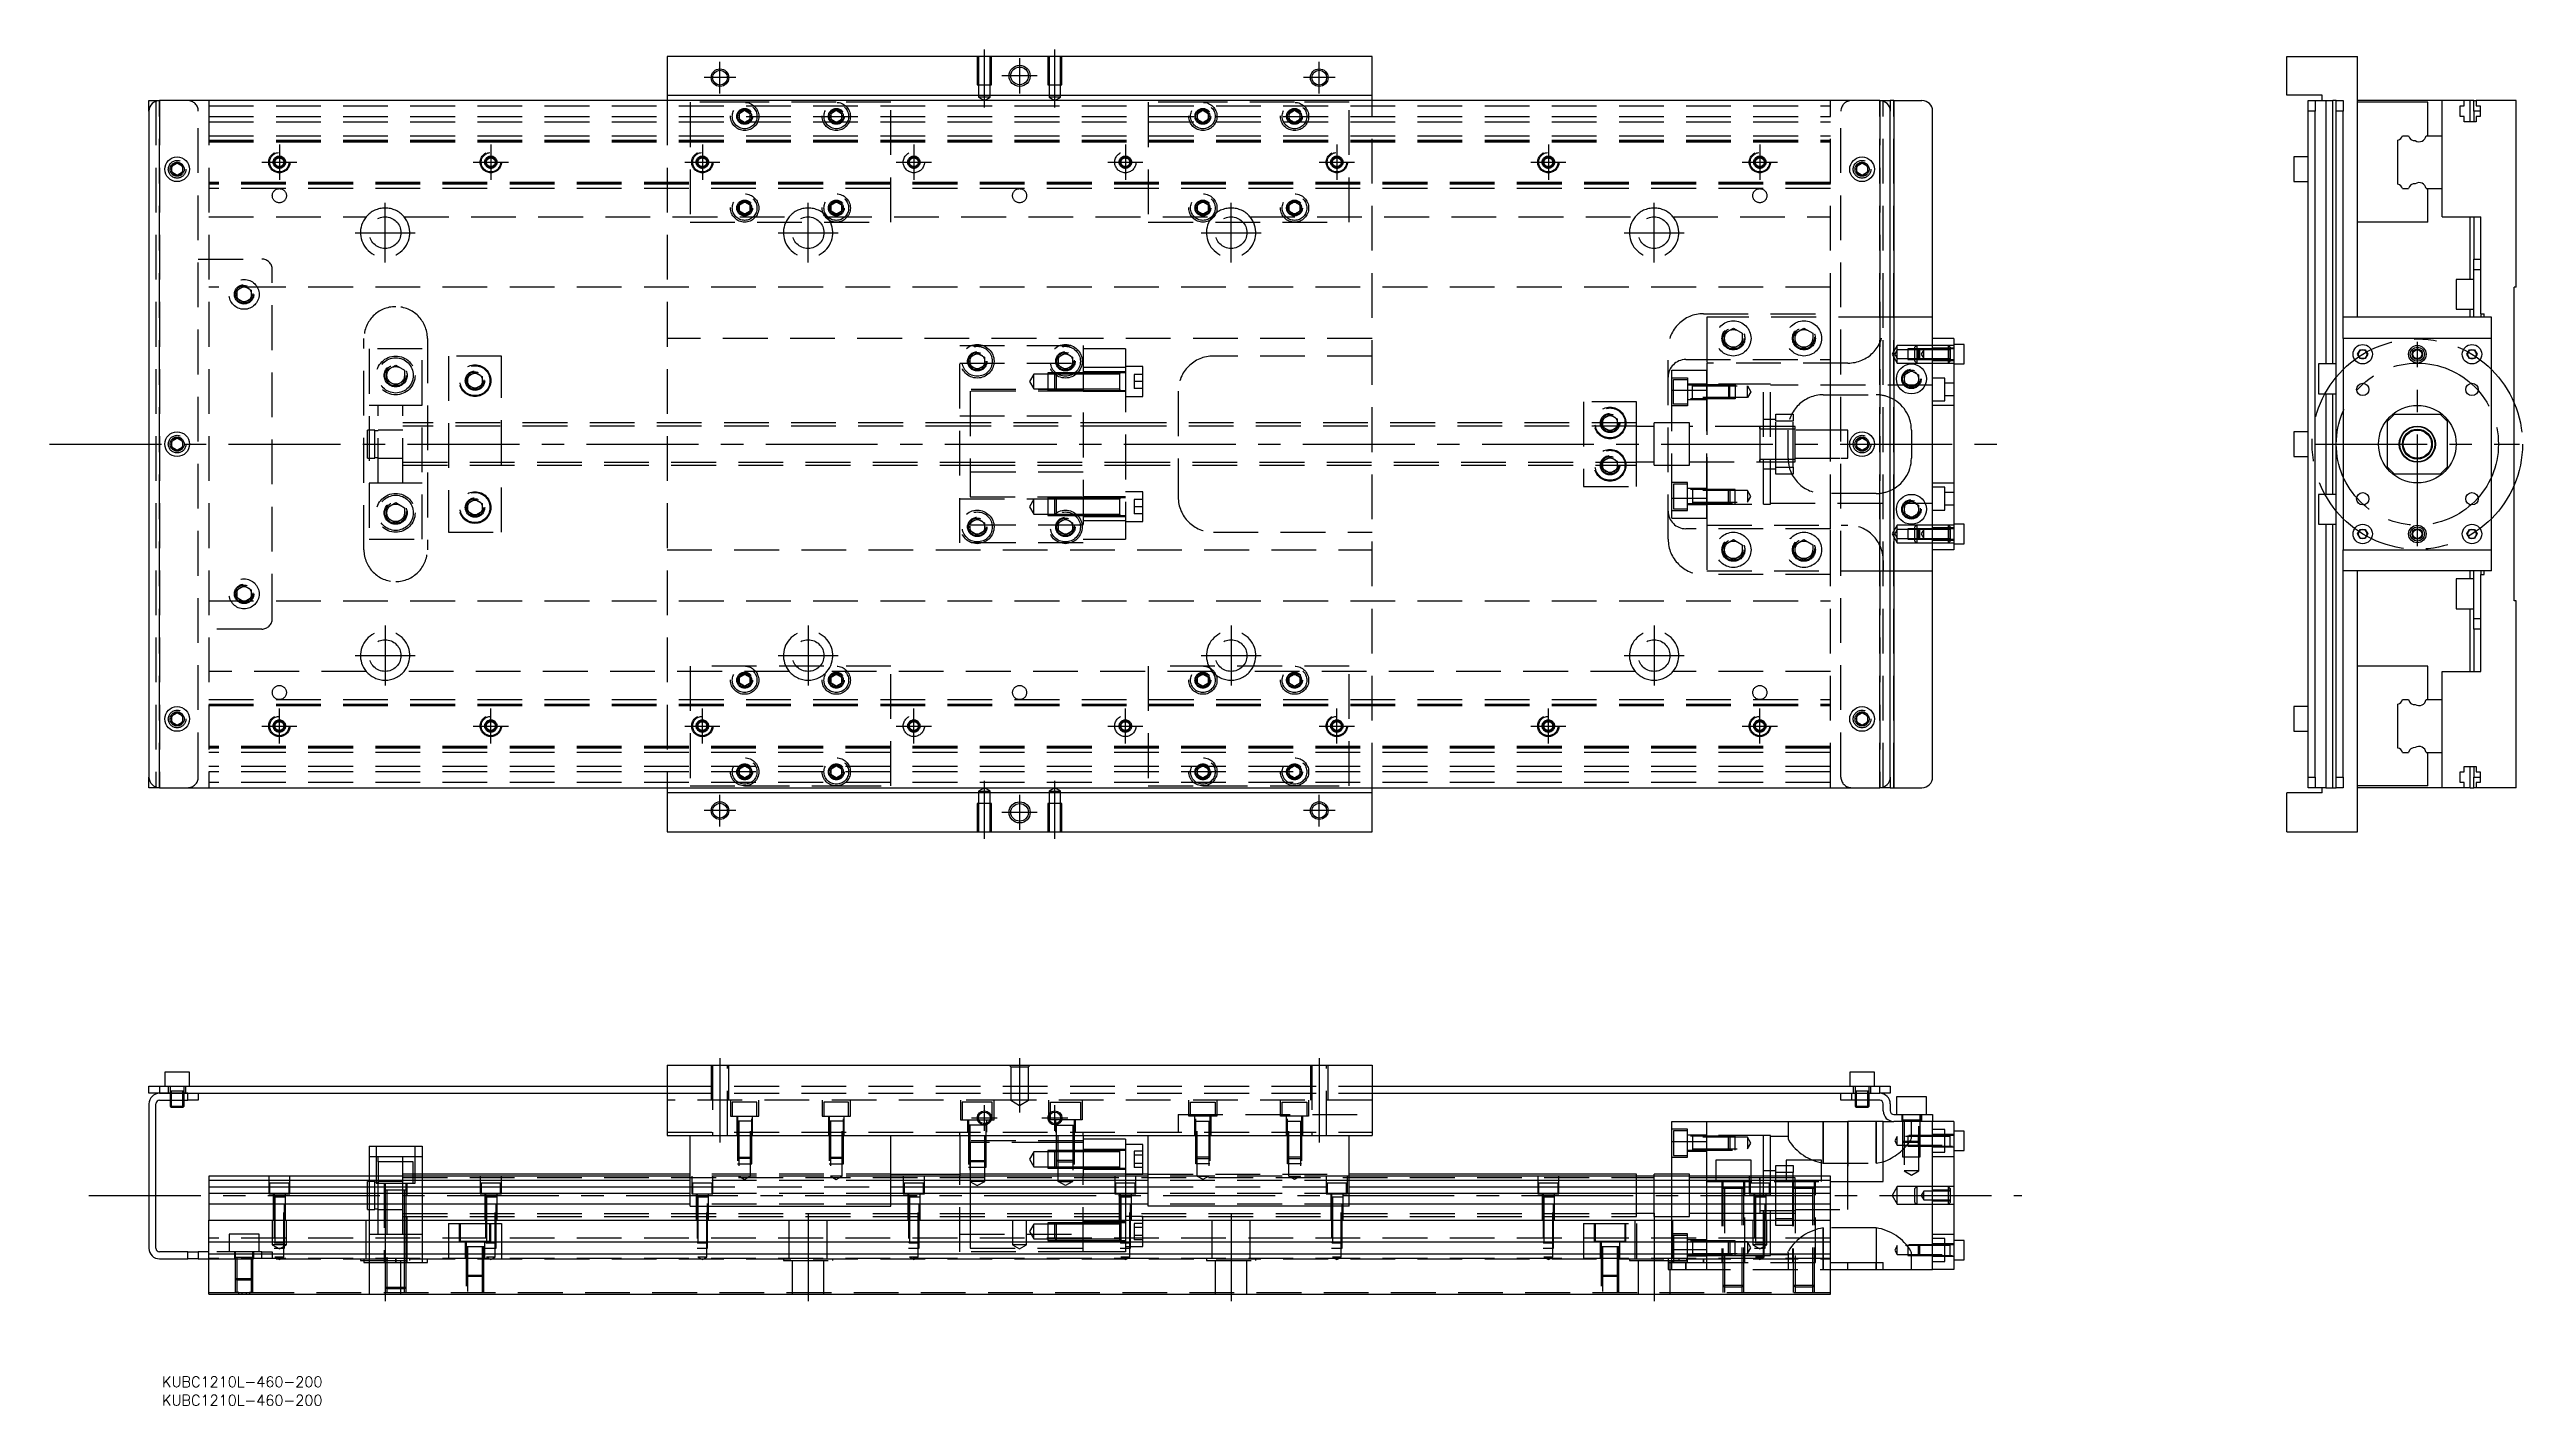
# Model space of a CAD drawing. Extents: x -28 to 673, y -273 to 112.
import ezdxf

# ---------------------------------------------------------------- set-up
doc = ezdxf.new("R2010")
doc.units = 0
doc.linetypes.add('CENTER', pattern=[50.8, 31.75, -6.35, 6.35, -6.35])
doc.linetypes.add('DASHED', pattern=[19.05, 12.7, -6.35])
doc.layers.get('0').update_dxf_attribs({"linetype": 'CONTINUOUS'})
doc.layers.add('CENTER', color=1, linetype='CENTER')
doc.styles.get("Standard").update_dxf_attribs({"font": 'txt.shx', "height": 3, "bigfont": 'bigfont.shx'})

# ---------------------------------------------------------------- blocks, each defined once
blk = doc.blocks.new('*U2')
at = {"color": 7, "linetype": 'CONTINUOUS'}
blk.add_text('KUBC1210L-460-200', height=3, dxfattribs=at).set_placement((3.71, -267.6))
blk = doc.blocks.new('*U3')
at = {"color": 7, "linetype": 'CONTINUOUS'}
blk.add_text('KUBC1210L-460-200', height=3, dxfattribs=at).set_placement((3.71, -272.84))

msp = doc.modelspace()

# ---------------------------------------------------------------- linework, layer by layer
at = {"color": 7, "linetype": 'CONTINUOUS'}
for p, q in [((147, 110), (147, 99)), ((347, 110), (147, 110)), ((347, 99), (347, 110)), ((606.53, 99), (606.53, 110)), ((606.53, 110), (626.53, 110)), ((626.53, 36), (626.53, 110)), ((147, 99), (347, 99)), ((147, 99), (147, 97.5)), ((347, 97.5), (347, 99)), ((616.53, 99), (606.53, 99)), ((616.53, 97.5), (616.53, 99)), ((0, 94.5), (0, 97.5)), ((0, 97.5), (3, 97.5)), ((0, 94.5), (0, -94.5)), ((491, 97.5), (3, 97.5)), ((491, 97.5), (494, 97.5)), ((494, 97.5), (494, 94.5)), ((495, 97.5), (494, 97.5)), ((494, -94.5), (494, 94.5)), ((495, 97.5), (495, -97.5)), ((495, 97.5), (503, 97.5)), ((506, -94.5), (506, 94.5)), ((612.53, 97.5), (614.53, 97.5)), ((612.53, 94.5), (612.53, 97.5)), ((614.53, 94.5), (612.53, 94.5)), ((612.53, -94.5), (612.53, 94.5)), ((614.53, 97.5), (617.53, 97.5)), ((614.53, 97.5), (614.53, 94.5)), ((614.53, -94.5), (614.53, 94.5)), ((617.53, 97.5), (617.53, 22.75)), ((617.53, 97.5), (619.53, 97.5)), ((619.53, 22.75), (619.53, 97.5)), ((620.53, 97.5), (619.53, 97.5)), ((620.53, 97.5), (622.53, 97.5)), ((620.53, 94.5), (620.53, 97.5)), ((620.53, -94.5), (620.53, 94.5)), ((622.53, 94.5), (620.53, 94.5)), ((622.53, 97.5), (622.53, 94.5)), ((622.53, 36), (622.53, 94.5)), ((650.53, 97.5), (626.53, 97.5)), ((646.53, 97), (626.53, 97)), ((646.53, 87.5), (646.53, 97)), ((650.53, 87.5), (650.53, 97.5)), ((656.83, 97.5), (650.53, 97.5)), ((655.68, 96), (656.83, 96)), ((655.68, 93), (655.68, 96)), ((656.83, 93), (655.68, 93)), ((658.53, 97.5), (656.83, 97.5)), ((656.83, 96), (656.83, 97.5)), ((656.83, 91.5), (656.83, 93)), ((660.23, 91.5), (656.83, 91.5)), ((658.53, 91.5), (658.53, 97.5)), ((659.53, 97.5), (658.53, 97.5)), ((659.53, 97.5), (660.23, 97.5)), ((659.53, 94.5), (659.53, 97.5)), ((661.38, 94.5), (659.53, 94.5)), ((659.53, 94.5), (659.53, 91.5)), ((660.23, 97.5), (660.23, 96)), ((671.53, 97.5), (660.23, 97.5)), ((660.23, 96), (661.38, 96)), ((660.23, 93), (660.23, 91.5)), ((661.38, 93), (660.23, 93)), ((661.38, 96), (661.38, 93)), ((671.53, 44.5), (671.53, 97.5)), ((638.03, 73.752272), (638.03, 86.247728)), ((639.282272, 87.5), (641.05668, 87.5)), ((646.007372, 87.5), (650.53, 87.5)), ((650.53, 72.5), (650.53, 87.5)), ((650.53, 72.5), (650.53, 87.5)), ((6.5, 78.866026), (8, 79.73205)), ((6.5, 77.133974), (6.5, 78.866026)), ((8, 79.73205), (9.5, 78.866026)), ((9.5, 78.866026), (9.5, 77.133974)), ((484.5, 78.866026), (486, 79.73205)), ((484.5, 77.133974), (484.5, 78.866026)), ((486, 79.73205), (487.5, 78.866026)), ((487.5, 78.866026), (487.5, 77.133974)), ((608.53, 81.5), (608.53, 78)), ((612.53, 81.5), (608.53, 81.5)), ((608.53, 78), (608.53, 74.5)), ((8, 76.26795), (6.5, 77.133974)), ((9.5, 77.133974), (8, 76.26795)), ((486, 76.26795), (484.5, 77.133974)), ((487.5, 77.133974), (486, 76.26795)), ((608.53, 74.5), (612.53, 74.5)), ((639.282272, 72.5), (641.05668, 72.5)), ((646.007372, 72.5), (650.53, 72.5)), ((646.53, 63), (646.53, 72.5)), ((650.53, 64.5), (650.53, 72.5)), ((650.53, 64.5), (661.53, 64.5)), ((658.53, 46.75), (658.53, 64.5)), ((659.53, 64.5), (659.53, 52.5)), ((661.53, 37), (661.53, 64.5)), ((646.53, 63), (626.53, 63)), ((659.53, 52.5), (661.53, 52.5)), ((659.53, 49.5), (659.53, 52.5)), ((661.53, 49.5), (659.53, 49.5)), ((659.53, 36), (659.53, 49.5)), ((654.53, 46.75), (654.53, 42.5)), ((659.53, 46.75), (654.53, 46.75)), ((654.53, 42.5), (654.53, 38.25)), ((671.03, -44.5), (671.03, 44.5)), ((671.53, 44.5), (671.03, 44.5)), ((506, -36), (506, 36)), ((622.53, 30), (622.53, 36)), ((664.53, 36), (622.53, 36)), ((622.53, 30), (622.53, 36)), ((654.53, 38.25), (659.53, 38.25)), ((658.53, 36), (658.53, 38.25)), ((661.53, 37), (662.53, 37)), ((661.53, 37), (661.53, 36)), ((662.53, 36), (662.53, 37)), ((664.53, 30), (664.53, 36)), ((512, 30), (506, 30)), ((512, 30), (512, -30)), ((515, 28.25), (512, 28.25)), ((515, 22.75), (515, 28.25)), ((622.53, 30), (622.53, -30)), ((664.53, 30), (622.53, 30)), ((664.53, -30), (664.53, 30)), ((511, 23.999994), (511, 24.00051)), ((512, 22.75), (515, 22.75)), ((615.53, 22.75), (615.53, 18.5)), ((620.53, 22.75), (615.53, 22.75)), ((626.586624, 25.5), (627.308312, 26.75)), ((627.308312, 24.25), (626.586624, 25.5)), ((627.308312, 26.75), (628.751688, 26.75)), ((628.751688, 24.25), (627.308312, 24.25)), ((628.751688, 26.75), (629.473376, 25.5)), ((629.473376, 25.5), (628.751688, 24.25)), ((657.586624, 25.5), (658.308312, 26.75)), ((658.308312, 24.25), (657.586624, 25.5)), ((658.308312, 26.75), (659.751688, 26.75)), ((659.751688, 24.25), (658.308312, 24.25)), ((659.751688, 26.75), (660.473376, 25.5)), ((660.473376, 25.5), (659.751688, 24.25)), ((498, 19.6547), (500, 20.809402)), ((498, 17.3453), (498, 19.6547)), ((500, 16.190598), (498, 17.3453)), ((500, 20.809402), (502, 19.6547)), ((502, 17.3453), (500, 16.190598)), ((502, 19.6547), (502, 17.3453)), ((615.53, 18.5), (615.53, 14.25)), ((615.53, 14.25), (620.53, 14.25)), ((617.53, 14.25), (617.53, -14.25)), ((619.53, -14.25), (619.53, 14.25)), ((637.03, 8.5), (635.03, 6.5)), ((637.03, 8.5), (650.03, 8.5)), ((652.03, 6.5), (650.03, 8.5)), ((6.5, 0.866026), (8, 1.73205)), ((6.5, -0.866026), (6.5, 0.866026)), ((8, 1.73205), (9.5, 0.866026)), ((9.5, 0.866026), (9.5, -0.866026)), ((484.5, 0.866026), (486, 1.73205)), ((484.5, -0.866026), (484.5, 0.866026)), ((486, 1.73205), (487.5, 0.866026)), ((487.5, 0.866026), (487.5, -0.866026)), ((608.53, 3.5), (608.53, 0)), ((612.53, 3.5), (608.53, 3.5)), ((608.53, 0), (608.53, -3.5)), ((635.03, -6.5), (635.03, 6.5)), ((652.03, 6.5), (652.03, -6.5)), ((8, -1.73205), (6.5, -0.866026)), ((9.5, -0.866026), (8, -1.73205)), ((486, -1.73205), (484.5, -0.866026)), ((487.5, -0.866026), (486, -1.73205)), ((608.53, -3.5), (612.53, -3.5)), ((635.03, -6.5), (637.03, -8.5)), ((650.03, -8.5), (652.03, -6.5)), ((650.03, -8.5), (637.03, -8.5)), ((498, -17.3453), (500, -16.190598)), ((498, -19.6547), (498, -17.3453)), ((500, -20.809402), (498, -19.6547)), ((500, -16.190598), (502, -17.3453)), ((502, -19.6547), (500, -20.809402)), ((502, -17.3453), (502, -19.6547)), ((615.53, -14.25), (615.53, -18.5)), ((620.53, -14.25), (615.53, -14.25)), ((615.53, -18.5), (615.53, -22.75)), ((511, -27.000006), (511, -26.99949)), ((515, -22.75), (512, -22.75)), ((515, -28.25), (515, -22.75)), ((615.53, -22.75), (620.53, -22.75)), ((617.53, -22.75), (617.53, -97.5)), ((619.53, -97.5), (619.53, -22.75)), ((626.586624, -25.5), (627.308312, -24.25)), ((627.308312, -26.75), (626.586624, -25.5)), ((627.308312, -24.25), (628.751688, -24.25)), ((628.751688, -26.75), (627.308312, -26.75)), ((628.751688, -24.25), (629.473376, -25.5)), ((629.473376, -25.5), (628.751688, -26.75)), ((657.586624, -25.5), (658.308312, -24.25)), ((658.308312, -26.75), (657.586624, -25.5)), ((658.308312, -24.25), (659.751688, -24.25)), ((659.751688, -26.75), (658.308312, -26.75)), ((659.751688, -24.25), (660.473376, -25.5)), ((660.473376, -25.5), (659.751688, -26.75)), ((512, -30), (506, -30)), ((512, -28.25), (515, -28.25)), ((622.53, -36), (622.53, -30)), ((622.53, -30), (664.53, -30)), ((622.53, -36), (622.53, -30)), ((664.53, -36), (664.53, -30)), ((622.53, -94.5), (622.53, -36)), ((664.53, -36), (622.53, -36)), ((626.53, -110), (626.53, -36)), ((654.53, -38.25), (654.53, -42.5)), ((659.53, -38.25), (654.53, -38.25)), ((658.53, -38.25), (658.53, -36)), ((659.53, -49.5), (659.53, -36)), ((661.53, -36), (661.53, -37)), ((661.53, -64.5), (661.53, -37)), ((661.53, -37), (662.53, -37)), ((662.53, -37), (662.53, -36)), ((654.53, -42.5), (654.53, -46.75)), ((654.53, -46.75), (659.53, -46.75)), ((658.53, -64.5), (658.53, -46.75)), ((671.53, -44.5), (671.03, -44.5)), ((671.53, -97.5), (671.53, -44.5)), ((659.53, -49.5), (661.53, -49.5)), ((659.53, -52.5), (659.53, -49.5)), ((661.53, -52.5), (659.53, -52.5)), ((659.53, -52.5), (659.53, -64.5)), ((646.53, -63), (626.53, -63)), ((646.53, -72.5), (646.53, -63)), ((650.53, -72.5), (650.53, -64.5)), ((650.53, -64.5), (661.53, -64.5)), ((6.5, -77.133974), (8, -76.26795)), ((6.5, -78.866026), (6.5, -77.133974)), ((8, -76.26795), (9.5, -77.133974)), ((9.5, -77.133974), (9.5, -78.866026)), ((484.5, -77.133974), (486, -76.26795)), ((484.5, -78.866026), (484.5, -77.133974)), ((486, -76.26795), (487.5, -77.133974)), ((487.5, -77.133974), (487.5, -78.866026)), ((608.53, -74.5), (608.53, -78)), ((612.53, -74.5), (608.53, -74.5)), ((638.03, -86.247728), (638.03, -73.752272)), ((639.282272, -72.5), (641.05668, -72.5)), ((646.007372, -72.5), (650.53, -72.5)), ((650.53, -87.5), (650.53, -72.5)), ((650.53, -87.5), (650.53, -72.5)), ((8, -79.73205), (6.5, -78.866026)), ((9.5, -78.866026), (8, -79.73205)), ((486, -79.73205), (484.5, -78.866026)), ((487.5, -78.866026), (486, -79.73205)), ((608.53, -78), (608.53, -81.5)), ((608.53, -81.5), (612.53, -81.5)), ((639.282272, -87.5), (641.05668, -87.5)), ((646.007372, -87.5), (650.53, -87.5)), ((646.53, -97), (646.53, -87.5)), ((650.53, -97.5), (650.53, -87.5)), ((0, -97.5), (0, -94.5)), ((3, -97.5), (0, -97.5)), ((3, -97.5), (491, -97.5)), ((147, -97.5), (147, -99)), ((347, -99), (347, -97.5)), ((494, -97.5), (491, -97.5)), ((494, -94.5), (494, -97.5)), ((494, -97.5), (495, -97.5)), ((495, -97.5), (503, -97.5)), ((612.53, -94.5), (614.53, -94.5)), ((612.53, -97.5), (612.53, -94.5)), ((614.53, -97.5), (612.53, -97.5)), ((614.53, -94.5), (614.53, -97.5)), ((617.53, -97.5), (614.53, -97.5)), ((616.53, -99), (616.53, -97.5)), ((617.53, -97.5), (619.53, -97.5)), ((619.53, -97.5), (620.53, -97.5)), ((620.53, -94.5), (622.53, -94.5)), ((620.53, -97.5), (620.53, -94.5)), ((622.53, -97.5), (620.53, -97.5)), ((622.53, -94.5), (622.53, -97.5)), ((646.53, -97), (626.53, -97)), ((650.53, -97.5), (626.53, -97.5)), ((656.83, -97.5), (650.53, -97.5)), ((655.68, -93), (656.83, -93)), ((655.68, -96), (655.68, -93)), ((656.83, -96), (655.68, -96)), ((656.83, -91.5), (660.23, -91.5)), ((656.83, -93), (656.83, -91.5)), ((656.83, -97.5), (656.83, -96)), ((658.53, -97.5), (656.83, -97.5)), ((658.53, -97.5), (658.53, -91.5)), ((658.53, -97.5), (659.53, -97.5)), ((659.53, -91.5), (659.53, -94.5)), ((659.53, -94.5), (661.38, -94.5)), ((659.53, -97.5), (659.53, -94.5)), ((660.23, -97.5), (659.53, -97.5)), ((660.23, -91.5), (660.23, -93)), ((660.23, -93), (661.38, -93)), ((660.23, -96), (660.23, -97.5)), ((661.38, -96), (660.23, -96)), ((671.53, -97.5), (660.23, -97.5)), ((661.38, -93), (661.38, -96)), ((147, -99), (147, -110)), ((347, -99), (147, -99)), ((347, -110), (347, -99)), ((606.53, -110), (606.53, -99)), ((616.53, -99), (606.53, -99)), ((147, -110), (347, -110)), ((606.53, -110), (626.53, -110)), ((0, -184.21), (0, -182.21)), ((0, -182.21), (3, -182.21)), ((3, -182.21), (3, -184.21)), ((3, -182.21), (147, -182.21)), ((11.5, -178.21), (4.5, -178.21)), ((4.5, -178.21), (4.5, -182.21)), ((11.5, -182.21), (11.5, -178.21)), ((147, -176.21), (147, -196.21)), ((147, -176.21), (347, -176.21)), ((347, -176.21), (347, -196.21)), ((347, -182.21), (491, -182.21)), ((489.5, -178.21), (482.5, -178.21)), ((482.5, -178.21), (482.5, -182.21)), ((489.5, -182.21), (489.5, -178.21)), ((491, -184.21), (491, -182.21)), ((491, -182.21), (494, -182.21)), ((494, -182.21), (494, -184.21)), ((3, -184.21), (0, -184.21)), ((0, -187.21), (0, -228.21)), ((2, -228.21), (2, -187.21)), ((3, -184.21), (11, -184.21)), ((11, -184.21), (3, -184.21)), ((3, -186.21), (11, -186.21)), ((6, -186.21), (6, -187.86)), ((6, -187.86), (10, -187.86)), ((6, -187.86), (6.35, -188.21)), ((6.35, -186.21), (6.35, -188.21)), ((9.65, -188.21), (6.35, -188.21)), ((9.65, -188.21), (9.65, -186.21)), ((9.65, -188.21), (10, -187.86)), ((10, -187.86), (10, -186.21)), ((11, -184.21), (147, -184.21)), ((11, -186.21), (11, -184.21)), ((14, -186.21), (11, -186.21)), ((14, -184.21), (14, -186.21)), ((347, -184.21), (483, -184.21)), ((480, -186.21), (480, -184.21)), ((483, -186.21), (480, -186.21)), ((483, -184.21), (483, -186.21)), ((483, -184.21), (491, -184.21)), ((483, -184.21), (491, -184.21)), ((491, -186.21), (483, -186.21)), ((484, -186.21), (484, -187.86)), ((484, -187.86), (488, -187.86)), ((484, -187.86), (484.35, -188.21)), ((484.35, -186.21), (484.35, -188.21)), ((487.65, -188.21), (484.35, -188.21)), ((487.65, -188.21), (487.65, -186.21)), ((487.65, -188.21), (488, -187.86)), ((488, -187.86), (488, -186.21)), ((494, -184.21), (491, -184.21)), ((492, -189.21), (492, -187.21)), ((494, -187.21), (494, -189.21)), ((504.25, -185.21), (495.75, -185.21)), ((495.75, -185.21), (495.75, -190.21)), ((504.25, -190.21), (504.25, -185.21)), ((147, -196.21), (347, -196.21)), ((153.5, -216.21), (153.5, -196.21)), ((210.5, -216.21), (210.5, -196.21)), ((230, -196.21), (230, -207.71)), ((265, -196.21), (265, -207.71)), ((283.5, -216.21), (283.5, -196.21)), ((340.5, -216.21), (340.5, -196.21)), ((432, -197.88029), (432, -192.21)), ((432, -192.21), (442, -192.21)), ((442, -192.21), (482, -192.21)), ((442, -207.71), (442, -192.21)), ((482, -209.21), (482, -192.21)), ((492, -192.21), (482, -192.21)), ((492, -209.21), (492, -192.21)), ((492, -192.21), (495, -192.21)), ((495, -190.21), (503, -190.21)), ((503, -192.21), (495, -192.21)), ((503, -192.21), (503, -190.21)), ((503, -190.21), (506, -190.21)), ((506, -192.21), (503, -192.21)), ((506, -190.21), (506, -192.21)), ((512, -192.21), (506, -192.21)), ((506, -234.21), (506, -192.21)), ((512, -192.21), (512, -234.21)), ((515, -194.96), (512, -194.96)), ((515, -200.46), (515, -194.96)), ((62.5, -199.21), (62.5, -207.71)), ((62.5, -199.21), (77.5, -199.21)), ((77.5, -199.21), (77.5, -207.71)), ((277, -197.21), (265, -197.21)), ((277, -197.21), (277, -207.71)), ((282, -198.71), (277, -198.71)), ((279.5, -200.650598), (279.5, -201.8053)), ((282, -200.650598), (279.5, -200.650598)), ((282, -201.8053), (279.5, -201.8053)), ((279.5, -201.8053), (279.5, -204.1147)), ((282, -207.21), (282, -198.71)), ((432, -207.71), (432, -197.88029)), ((432, -197.88029), (442, -197.88029)), ((454.5, -203.21), (444.5, -203.21)), ((444.5, -203.21), (444.5, -207.71)), ((454.5, -207.71), (454.5, -203.21)), ((474.5, -203.21), (464.5, -203.21)), ((464.5, -203.21), (464.5, -207.71)), ((474.5, -207.71), (474.5, -203.21)), ((512, -200.46), (515, -200.46)), ((153.5, -207.71), (17, -207.71)), ((17, -207.71), (17, -208.962272)), ((153.5, -208.962272), (17, -208.962272)), ((17, -208.962272), (17, -210.73668)), ((153.5, -207.21), (77.5, -207.21)), ((210.5, -207.21), (230, -207.21)), ((283.5, -207.71), (210.5, -207.71)), ((283.5, -208.962272), (210.5, -208.962272)), ((283.5, -207.21), (277, -207.21)), ((277, -207.21), (282, -207.21)), ((282, -204.1147), (279.5, -204.1147)), ((279.5, -204.1147), (279.5, -205.269402)), ((282, -205.269402), (279.5, -205.269402)), ((422, -207.21), (340.5, -207.21)), ((477, -207.71), (340.5, -207.71)), ((477, -208.962272), (340.5, -208.962272)), ((422, -207.71), (422, -207.21)), ((427, -207.71), (427, -207.21)), ((432, -207.21), (427, -207.21)), ((457, -208.209994), (457, -209.21)), ((458, -208.96), (457, -208.96)), ((461.5, -208.96), (458, -208.96)), ((464.5, -208.96), (461.5, -208.96)), ((466.5, -208.96), (464.5, -208.96)), ((467, -208.96), (466.5, -208.96)), ((477, -241.21), (477, -207.71)), ((477, -209.21), (492, -209.21)), ((17, -210.73668), (153.5, -210.73668)), ((17, -210.73668), (17, -212.633076)), ((17, -212.633076), (17, -215.687372)), ((153.5, -212.633076), (17, -212.633076)), ((17, -215.687372), (17, -220.21)), ((153.5, -215.687372), (17, -215.687372)), ((153.5, -216.21), (210.5, -216.21)), ((210.5, -210.73668), (283.5, -210.73668)), ((283.5, -212.633076), (210.5, -212.633076)), ((283.5, -215.687372), (210.5, -215.687372)), ((340.5, -216.21), (283.5, -216.21)), ((340.5, -210.73668), (477, -210.73668)), ((477, -212.633076), (340.5, -212.633076)), ((477, -215.687372), (340.5, -215.687372)), ((457, -217.46), (467, -217.46)), ((17, -226.51), (17, -220.21)), ((17, -220.21), (477, -220.21)), ((11, -229.21), (3, -229.21)), ((3, -231.21), (11, -231.21)), ((11, -231.21), (11, -229.21)), ((11, -229.21), (14, -229.21)), ((14, -231.21), (11, -231.21)), ((14, -229.21), (14, -231.21)), ((17, -229.21), (14, -229.21)), ((14, -231.21), (17, -231.21)), ((477, -226.51), (17, -226.51)), ((17, -229.91), (17, -226.51)), ((17, -241.21), (17, -229.91)), ((477, -229.91), (17, -229.91)), ((515, -225.96), (512, -225.96)), ((512, -231.46), (515, -231.46)), ((515, -231.46), (515, -225.96)), ((477, -232.21), (492, -232.21)), ((477, -234.21), (482, -234.21)), ((482, -234.21), (482, -232.21)), ((482, -234.21), (492, -234.21)), ((492, -234.21), (492, -232.21)), ((492, -234.21), (506, -234.21)), ((512, -234.21), (506, -234.21)), ((17, -241.21), (477, -241.21))]:
    msp.add_line(p, q, dxfattribs=at)
at = {"color": 3, "linetype": 'DASHED'}
for p, q in [((235.000006, 110), (235.000006, 102)), ((235.35, 110), (235.35, 102)), ((238.65, 102), (238.65, 110)), ((238.999994, 102), (238.999994, 110)), ((255.000006, 110), (255.000006, 102)), ((255.35, 110), (255.35, 102)), ((258.65, 102), (258.65, 110)), ((258.999994, 102), (258.999994, 110)), ((235.000006, 102), (238.999994, 102)), ((235.35, 102), (235.35, 98.5)), ((238.65, 98.5), (235.35, 98.5)), ((235.35, 98.5), (237, 97.547372)), ((237, 97.547372), (238.65, 98.5)), ((238.65, 98.5), (238.65, 102)), ((255.000006, 102), (258.999994, 102)), ((255.35, 102), (255.35, 98.5)), ((258.65, 98.5), (255.35, 98.5)), ((255.35, 98.5), (257, 97.547372)), ((257, 97.547372), (258.65, 98.5)), ((258.65, 98.5), (258.65, 102)), ((2, 97.5), (2, -97.5)), ((3, 97.5), (3, -97.5)), ((3, -97.5), (3, 97.5)), ((3, -97.5), (3, 97.5)), ((3, 97.5), (3, -97.5)), ((14, -94.5), (14, 94.5)), ((17, 97.5), (17, -97.5)), ((17, 96), (477, 96)), ((17, 93), (477, 93)), ((17, 91.5), (477, 91.5)), ((147, 97.5), (147, -97.5)), ((169, 97), (153.5, 97)), ((153.5, 97), (153.5, 63)), ((167, 93), (167.030168, 93.346066)), ((167.5, 93.866026), (169, 94.73205)), ((167.5, 92.133974), (167.5, 93.866026)), ((169, 91.26795), (167.5, 92.133974)), ((195, 97), (169, 97)), ((169, 94.73205), (170.5, 93.866026)), ((170.5, 92.133974), (169, 91.26795)), ((170.5, 93.866026), (170.5, 92.133974)), ((193, 93), (193.023172, 93.30356)), ((193.5, 93.866026), (195, 94.73205)), ((193.5, 92.133974), (193.5, 93.866026)), ((195, 91.26795), (193.5, 92.133974)), ((210.5, 97), (195, 97)), ((195, 94.73205), (196.5, 93.866026)), ((196.5, 92.133974), (195, 91.26795)), ((196.5, 93.866026), (196.5, 92.133974)), ((210.5, 63), (210.5, 97)), ((283.5, 97), (283.5, 63)), ((299, 97), (283.5, 97)), ((297.5, 93.866026), (299, 94.73205)), ((297.5, 92.133974), (297.5, 93.866026)), ((299, 91.26795), (297.5, 92.133974)), ((325, 97), (299, 97)), ((299, 94.73205), (300.5, 93.866026)), ((300.5, 92.133974), (299, 91.26795)), ((300.5, 93.866026), (300.5, 92.133974)), ((300.973226, 93.326156), (301, 93)), ((323.5, 93.866026), (325, 94.73205)), ((323.5, 92.133974), (323.5, 93.866026)), ((325, 91.26795), (323.5, 92.133974)), ((340.5, 97), (325, 97)), ((325, 94.73205), (326.5, 93.866026)), ((326.5, 92.133974), (325, 91.26795)), ((326.5, 93.866026), (326.5, 92.133974)), ((326.973226, 93.326156), (327, 93)), ((340.5, 63), (340.5, 97)), ((347, -97.5), (347, 97.5)), ((477, -97.5), (477, 97.5)), ((480, -94.5), (480, 94.5)), ((491, -97.5), (491, 97.5)), ((491, 97.5), (491, -97.5)), ((492, -97.5), (492, 97.5)), ((495, -97.5), (495, 97.5)), ((17, 87.5), (477, 87.5)), ((17, 86.247728), (477, 86.247728)), ((17, 86.1147), (477, 86.1147)), ((17, 86.1), (477, 86.1)), ((17, 85.8), (477, 85.8)), ((6, 78), (6.030168, 78.346066)), ((35.75, 80.721688), (37, 81.443376)), ((35.75, 79.278312), (35.75, 80.721688)), ((37, 78.556624), (35.75, 79.278312)), ((37, 81.443376), (38.25, 80.721688)), ((38.25, 79.278312), (37, 78.556624)), ((38.25, 80.721688), (38.25, 79.278312)), ((38.477374, 80.25955), (38.5, 80)), ((95.5, 80), (95.516134, 80.21941)), ((95.75, 80.721688), (97, 81.443376)), ((95.75, 79.278312), (95.75, 80.721688)), ((97, 78.556624), (95.75, 79.278312)), ((97, 81.443376), (98.25, 80.721688)), ((98.25, 79.278312), (97, 78.556624)), ((98.25, 80.721688), (98.25, 79.278312)), ((155.5, 80), (155.516134, 80.21941)), ((155.75, 80.721688), (157, 81.443376)), ((155.75, 79.278312), (155.75, 80.721688)), ((157, 78.556624), (155.75, 79.278312)), ((157, 81.443376), (158.25, 80.721688)), ((158.25, 79.278312), (157, 78.556624)), ((158.25, 80.721688), (158.25, 79.278312)), ((335.75, 80.721688), (337, 81.443376)), ((335.75, 79.278312), (335.75, 80.721688)), ((337, 78.556624), (335.75, 79.278312)), ((337, 81.443376), (338.25, 80.721688)), ((338.25, 79.278312), (337, 78.556624)), ((338.25, 80.721688), (338.25, 79.278312)), ((338.477374, 80.25955), (338.5, 80)), ((395.75, 80.721688), (397, 81.443376)), ((395.75, 79.278312), (395.75, 80.721688)), ((397, 78.556624), (395.75, 79.278312)), ((397, 81.443376), (398.25, 80.721688)), ((398.25, 79.278312), (397, 78.556624)), ((398.25, 80.721688), (398.25, 79.278312)), ((398.477374, 80.25955), (398.5, 80)), ((455.75, 80.721688), (457, 81.443376)), ((455.75, 79.278312), (455.75, 80.721688)), ((457, 78.556624), (455.75, 79.278312)), ((457, 81.443376), (458.25, 80.721688)), ((458.25, 79.278312), (457, 78.556624)), ((458.25, 80.721688), (458.25, 79.278312)), ((458.477374, 80.25955), (458.5, 80)), ((487.973226, 78.326156), (488, 78)), ((477, 74.2), (17, 74.2)), ((477, 73.9), (17, 73.9)), ((477, 73.8853), (17, 73.8853)), ((477, 73.752272), (17, 73.752272)), ((477, 72.5), (17, 72.5)), ((17, 64.5), (61.638098, 64.5)), ((72.361902, 64.5), (181.638098, 64.5)), ((167.5, 67.866026), (169, 68.73205)), ((167.5, 66.133974), (167.5, 67.866026)), ((169, 65.26795), (167.5, 66.133974)), ((169, 68.73205), (170.5, 67.866026)), ((170.5, 66.133974), (169, 65.26795)), ((170.5, 67.866026), (170.5, 66.133974)), ((170.973226, 67.326156), (171, 67)), ((192.361902, 64.5), (301.638098, 64.5)), ((193.5, 67.866026), (195, 68.73205)), ((193.5, 66.133974), (193.5, 67.866026)), ((195, 65.26795), (193.5, 66.133974)), ((195, 68.73205), (196.5, 67.866026)), ((196.5, 66.133974), (195, 65.26795)), ((196.5, 67.866026), (196.5, 66.133974)), ((196.973226, 67.326156), (197, 67)), ((297, 67), (297.023172, 67.30356)), ((297.5, 67.866026), (299, 68.73205)), ((297.5, 66.133974), (297.5, 67.866026)), ((299, 65.26795), (297.5, 66.133974)), ((299, 68.73205), (300.5, 67.866026)), ((300.5, 66.133974), (299, 65.26795)), ((300.5, 67.866026), (300.5, 66.133974)), ((312.361902, 64.5), (421.638098, 64.5)), ((323, 67), (323.030168, 67.346066)), ((323.5, 67.866026), (325, 68.73205)), ((323.5, 66.133974), (323.5, 67.866026)), ((325, 65.26795), (323.5, 66.133974)), ((325, 68.73205), (326.5, 67.866026)), ((326.5, 66.133974), (325, 65.26795)), ((326.5, 67.866026), (326.5, 66.133974)), ((432.361902, 64.5), (477, 64.5)), ((153.5, 63), (210.5, 63)), ((283.5, 63), (340.5, 63)), ((14, 52.5), (32, 52.5)), ((35, -49.5), (35, 49.5)), ((477, 44.5), (17, 44.5)), ((25, 43.6547), (27, 44.809402)), ((25, 41.3453), (25, 43.6547)), ((27, 44.809402), (29, 43.6547)), ((29, 43.6547), (29, 41.3453)), ((29.483582, 42.786038), (29.5, 42.5)), ((27, 40.190598), (25, 41.3453)), ((29, 41.3453), (27, 40.190598)), ((441, 37), (477, 37)), ((442, 36), (442, 23)), ((492, 36), (442, 36)), ((477, 24), (477, 37)), ((494, 36), (492, 36)), ((492, 33), (492, 36)), ((506, 36), (494, 36)), ((61, -30), (61, 30)), ((79, 30), (79, -30)), ((347, 30), (147, 30)), ((446.5, 30), (446.520026, 30.346056)), ((447, 31.443376), (449.5, 32.886752)), ((447, 28.556624), (447, 31.443376)), ((449.5, 27.113248), (447, 28.556624)), ((449.5, 32.886752), (452, 31.443376)), ((452, 28.556624), (449.5, 27.113248)), ((452, 31.443376), (452, 28.556624)), ((467, 31.443376), (469.5, 32.886752)), ((467, 28.556624), (467, 31.443376)), ((469.5, 27.113248), (467, 28.556624)), ((469.5, 32.886752), (472, 31.443376)), ((472, 28.556624), (469.5, 27.113248)), ((472, 31.443376), (472, 28.556624)), ((472.477798, 30.364306), (472.5, 30)), ((77.5, 27), (62.5, 27)), ((62.5, 27), (62.5, -27)), ((67.5, 20.943376), (70, 22.386752)), ((70, 22.386752), (72.5, 20.943376)), ((77.5, -27), (77.5, 27)), ((100, 25), (85, 25)), ((85, 25), (85, -25)), ((100, -25), (100, 25)), ((230, 28), (265, 28)), ((230, -28), (230, 28)), ((230, 23), (265, 23)), ((232.5, 23.5), (232.518502, 23.803588)), ((233, 24.6547), (235, 25.809402)), ((233, 22.3453), (233, 24.6547)), ((235, 21.190598), (233, 22.3453)), ((235, 25.809402), (237, 24.6547)), ((237, 22.3453), (235, 21.190598)), ((237, 24.6547), (237, 22.3453)), ((258, 24.6547), (260, 25.809402)), ((258, 22.3453), (258, 24.6547)), ((260, 21.190598), (258, 22.3453)), ((260, 25.809402), (262, 24.6547)), ((262, 22.3453), (260, 21.190598)), ((262, 24.6547), (262, 22.3453)), ((262.483582, 23.786038), (262.5, 23.5)), ((265, 28), (265, -28)), ((277, 27), (265, 27)), ((277, 21.748564), (265, 21.748564)), ((277, 27), (277, 21.748564)), ((282, 22.00352), (277, 22.00352)), ((277, 21.748564), (277, -21.748564)), ((282, 13.50352), (282, 22.00352)), ((347, 25), (302, 25)), ((431, -27), (431, 27)), ((436, 24), (477, 24)), ((482, 23), (442, 23)), ((442, 23), (442, 15.32971)), ((477, 4), (477, 24)), ((496, 28), (494.556624, 25.5)), ((494.556624, 25.5), (496, 23)), ((496, 26.75), (495.278312, 25.5)), ((495.278312, 25.5), (496, 24.25)), ((496, 26.75), (496, 28)), ((501.5, 28), (496, 28)), ((496, 24.25), (496, 26.75)), ((499, 26.75), (496, 26.75)), ((496, 23), (496, 24.25)), ((496, 24.25), (499, 24.25)), ((496, 23), (501.5, 23)), ((499, 26.999994), (499, 24.000006)), ((502.249994, 26.999994), (499, 26.999994)), ((502, 26.75), (499, 26.75)), ((499, 24.25), (502, 24.25)), ((499, 24.000006), (502.249994, 24.000006)), ((501.5, 28), (501, 27.5)), ((501, 26.999994), (501, 27.5)), ((501, 24.000006), (501, 26.999994)), ((501, 23.5), (501, 24.000006)), ((501, 23.5), (501.5, 23)), ((501.5, 28), (501.5, 26.999994)), ((506, 28), (501.5, 28)), ((501.5, 26.999994), (501.5, 24.000006)), ((501.5, 24.000006), (501.5, 23)), ((501.5, 23), (506, 23)), ((502.25, 27), (502, 26.75)), ((502, 24.25), (502, 26.75)), ((506, 26.75), (502, 26.75)), ((502, 24.25), (506, 24.25)), ((502, 24.25), (502.25, 24)), ((506, 26.999994), (502.249994, 26.999994)), ((502.249994, 24.000006), (506, 24.000006)), ((502.25, 27), (502.25, 24)), ((506, 27), (502.25, 27)), ((502.25, 24), (506, 24)), ((503.5, 26.75), (502.778312, 25.5)), ((502.778312, 25.5), (503.5, 24.25)), ((503.5, 24.25), (503.5, 26.75)), ((510.5, 28), (506, 28)), ((512, 27.25), (506, 27.25)), ((511, 27), (506, 27)), ((511, 26.75), (506, 26.75)), ((506, 24.25), (511, 24.25)), ((506, 24), (511, 24)), ((506, 23.75), (512, 23.75)), ((506, 23), (510.5, 23)), ((510.5, 27), (510.5, 28)), ((511, 27.5), (510.5, 28)), ((512, 28), (510.5, 28)), ((510.5, 26.75), (510.5, 27)), ((510.5, 24.25), (510.5, 26.75)), ((510.5, 24), (510.5, 24.25)), ((510.5, 23), (510.5, 24)), ((510.5, 23), (511, 23.5)), ((510.5, 23), (512, 23)), ((511, 27), (510.995, 27)), ((510.995, 24), (511, 24)), ((511, 27.5), (511, 27.140536)), ((511, 27.140536), (511, 27)), ((511, 26.875392), (511, 27)), ((511, 27), (511, 26.875392)), ((512, 27), (511, 27)), ((511.005, 27), (511, 27)), ((511, 24.124608), (511, 26.875392)), ((511, 26.875392), (511, 25.498804)), ((511, 25.498804), (511, 24.124608)), ((511, 24), (511, 24.124608)), ((511, 24.124608), (511, 24)), ((511, 24), (511, 23.859464)), ((511, 24), (512, 24)), ((511, 24), (511.005, 24)), ((511, 23.859464), (511, 23.5)), ((67, 19.5), (67.020026, 19.846056)), ((67.5, 18.056624), (67.5, 20.943376)), ((70, 16.613248), (67.5, 18.056624)), ((72.5, 18.056624), (70, 16.613248)), ((72.5, 20.943376), (72.5, 18.056624)), ((90.5, 19.1547), (92.5, 20.309402)), ((90.5, 16.8453), (90.5, 19.1547)), ((92.5, 15.690598), (90.5, 16.8453)), ((92.5, 20.309402), (94.5, 19.1547)), ((94.5, 16.8453), (92.5, 15.690598)), ((94.5, 19.1547), (94.5, 16.8453)), ((94.983582, 18.286038), (95, 18)), ((265, 15.5), (230, 15.5)), ((233, 15), (233, -15)), ((265, 15), (233, 15)), ((251, 19.85352), (249.787564, 17.75352)), ((249.787564, 17.75352), (251, 15.65352)), ((251, 15.65352), (251, 19.85352)), ((255, 19.85352), (251, 19.85352)), ((251, 15.65352), (255, 15.65352)), ((255, 20.253516), (255, 15.253526)), ((257.39998, 20.253516), (255, 20.253516)), ((256.99998, 19.85352), (255, 19.85352)), ((255, 15.65352), (256.99998, 15.65352)), ((255, 15.253526), (257.39998, 15.253526)), ((257.4, 20.25352), (257, 19.85352)), ((257, 15.65352), (257, 19.85352)), ((265, 19.85352), (257, 19.85352)), ((257, 15.65352), (265, 15.65352)), ((257, 15.65352), (257.4, 15.25352)), ((257, 15.65352), (265, 15.65352)), ((257.4, 20.25352), (257.4, 15.25352)), ((265, 20.25352), (257.4, 20.25352)), ((265, 20.253516), (257.4, 20.253516)), ((257.4, 15.253526), (265, 15.253526)), ((257.4, 15.25352), (265, 15.25352)), ((277, 20.50352), (265, 20.50352)), ((265, 15.00352), (277, 15.00352)), ((275.405, 20.25352), (265.00002, 20.25352)), ((275.4, 19.85352), (265.00002, 19.85352)), ((265.00002, 15.65352), (275.4, 15.65352)), ((265.00002, 15.25352), (275.405, 15.25352)), ((277, 20.25352), (275.395, 20.25352)), ((275.395, 15.25352), (277, 15.25352)), ((275.4, 15.254372), (275.4, 20.253526)), ((275.4, 19.996122), (275.4, 20.25352)), ((275.4, 20.25352), (275.4, 19.996072)), ((275.4, 15.51097), (275.4, 19.996122)), ((275.4, 15.510988), (275.4, 15.25352)), ((275.4, 15.25352), (275.4, 15.51097)), ((275.4, 15.253516), (275.4, 15.254372)), ((279.5, 19.75352), (279.5, 17.75352)), ((282, 19.75352), (279.5, 19.75352)), ((279.5, 17.75352), (279.5, 15.75352)), ((282, 17.75352), (279.5, 17.75352)), ((282, 15.75352), (279.5, 15.75352)), ((292, 15), (292, -15)), ((432, 21), (442, 21)), ((432, 15.32971), (432, 21)), ((432, 18.849242), (436.5, 18.849242)), ((432, 15.32971), (442, 15.32971)), ((432, -15.32971), (432, 15.32971)), ((432.5, 11.349242), (432.5, 18.349242)), ((432.5, 18.349242), (436.5, 18.349242)), ((436.5, 18.849242), (436.5, 10.849242)), ((436.5, 17.099242), (442, 17.099242)), ((436.5, 16.849238), (450, 16.849238)), ((437.9, 12.849238), (437.9, 16.849248)), ((437.9, 16.499242), (453.5, 16.499242)), ((442, 15.32971), (442, 21)), ((458, 17), (442, 17)), ((458, 17), (442, 17)), ((448.15, 16.849238), (442, 16.849238)), ((442, -15.32971), (442, 15.32971)), ((442, 15.32971), (442, -15.32971)), ((448.15, 16.849242), (448.15, 12.849242)), ((448.15, 16.849242), (448.5, 16.499242)), ((450, 16.849238), (448.15, 16.849238)), ((448.5, 13.199242), (448.5, 16.499242)), ((450, 16.849238), (450, 12.849248)), ((453.5, 13.199242), (453.5, 16.499242)), ((453.5, 16.499242), (454.452628, 14.849242)), ((454.452628, 14.849242), (453.5, 13.199242)), ((458, -17), (458, 17)), ((460, 17), (458, 17)), ((460, -17), (460, 17)), ((506, 16.75), (460, 16.75)), ((497.5, 18.5), (497.52689, 18.865682)), ((509.5, 18.75), (506, 18.75)), ((509.5, 12.25), (509.5, 18.75)), ((512, 17.25), (509.5, 17.25)), ((65, 11), (62.5, 11)), ((65, -11), (65, 11)), ((72, 11), (65, 11)), ((72, 11), (65, 11)), ((72, -11), (72, 11)), ((77.5, 11), (72, 11)), ((230, 8), (265, 8)), ((277, 13.50352), (282, 13.50352)), ((407, 12), (407, -12)), ((422, 12), (407, 12)), ((412.5, 7.1547), (414.5, 8.309402)), ((412.5, 4.8453), (412.5, 7.1547)), ((414.5, 8.309402), (416.5, 7.1547)), ((416.5, 7.1547), (416.5, 4.8453)), ((422, 6), (422, 12)), ((436.5, 10.849242), (432, 10.849242)), ((436.5, 11.349242), (432.5, 11.349242)), ((450, 12.849248), (436.5, 12.849248)), ((442, 12.599242), (436.5, 12.599242)), ((453.5, 13.199242), (437.9, 13.199242)), ((448.5, 13.199242), (448.15, 12.849242)), ((461.5, 8.5), (466.5, 8.5)), ((461.5, 6.5), (461.5, 8.5)), ((466.5, 8.5), (466.5, 6.5)), ((475, 14), (490, 14)), ((506, 12.25), (509.5, 12.25)), ((512, 11), (506, 11)), ((509.5, 13.75), (512, 13.75)), ((9.973226, 0.326156), (10, 0)), ((62, -4), (62, 4)), ((64.1, 4), (62, 4)), ((64.1, -4), (64.1, 4)), ((65, 3.8), (64.1, 3.8)), ((72, 4), (65, 4)), ((72, 4), (65, 4)), ((233, 6), (72, 6)), ((233, 5.125), (72, 5.125)), ((277, 6), (233, 6)), ((277, 5.999994), (233, 5.999994)), ((277, 5.125), (233, 5.125)), ((277, 5.125), (233, 5.125)), ((422, 6), (277, 6)), ((422, 5.125), (277, 5.125)), ((412, 6), (412.018502, 6.303588)), ((414.5, 3.690598), (412.5, 4.8453)), ((416.5, 4.8453), (414.5, 3.690598)), ((422, -6), (422, 6)), ((427, 5), (422, 5)), ((427, -6), (427, 6)), ((432, 6), (427, 6)), ((427, -6), (427, 6)), ((437, 6), (427, 6)), ((437, -6), (437, 6)), ((437, -6), (437, 6)), ((457.005, 5), (437, 5)), ((456.995, 5), (437, 5)), ((466.5, 5), (456.995, 5)), ((457.005, 5), (456.995, 5)), ((457, 5.000006), (457, -5.000006)), ((457, 5.000006), (457, -5.000006)), ((457, 4.43509), (457, 5)), ((457, 5), (457, 4.435078)), ((457, 4.435078), (457, -4.43509)), ((467, 4.25), (457, 4.25)), ((466.5, 5), (457.005, 5)), ((461.5, 7), (458, 7)), ((466.5, 6.5), (461.5, 6.5)), ((461.5, -6.5), (461.5, 6.5)), ((465, -4), (465, 4)), ((466.5, -6.5), (466.5, 6.5)), ((467, 5), (466.5, 5)), ((467, -5), (467, 5)), ((480, 4), (467, 4)), ((477, -4), (477, 4)), ((482, 4), (480, 4)), ((482, -4), (482, 4)), ((487.973226, 0.326156), (488, 0)), ((500, 4), (500, -4)), ((62, -4), (64.1, -4)), ((64.1, -3.8), (65, -3.8)), ((65, -4), (72, -4)), ((65, -4), (72, -4)), ((72, -5.125), (233, -5.125)), ((72, -6), (233, -6)), ((233, -5.125), (277, -5.125)), ((233, -5.125), (277, -5.125)), ((233, -5.999994), (277, -5.999994)), ((233, -6), (277, -6)), ((277, -5.125), (422, -5.125)), ((277, -6), (422, -6)), ((412, -6), (412.018502, -5.696412)), ((412.5, -4.8453), (414.5, -3.690598)), ((412.5, -7.1547), (412.5, -4.8453)), ((414.5, -3.690598), (416.5, -4.8453)), ((416.5, -4.8453), (416.5, -7.1547)), ((422, -5), (427, -5)), ((422, -12), (422, -6)), ((427, -6), (432, -6)), ((427, -6), (437, -6)), ((437, -5), (457.005, -5)), ((437, -5), (456.995, -5)), ((456.995, -5), (466.5, -5)), ((456.995, -5), (457.005, -5)), ((457, -4.25), (467, -4.25)), ((457, -5), (457, -4.435078)), ((457, -4.43509), (457, -5)), ((457.005, -5), (466.5, -5)), ((458, -7), (461.5, -7)), ((461.5, -6.5), (466.5, -6.5)), ((461.5, -8.5), (461.5, -6.5)), ((466.5, -5), (467, -5)), ((466.5, -6.5), (466.5, -8.5)), ((467, -4), (480, -4)), ((477, -24), (477, -4)), ((480, -4), (482, -4)), ((62.5, -11), (65, -11)), ((65, -11), (72, -11)), ((65, -11), (72, -11)), ((72, -11), (77.5, -11)), ((265, -8), (230, -8)), ((282, -13.50352), (277, -13.50352)), ((282, -22.00352), (282, -13.50352)), ((407, -12), (422, -12)), ((414.5, -8.309402), (412.5, -7.1547)), ((416.5, -7.1547), (414.5, -8.309402)), ((436.5, -10.849242), (432, -10.849242)), ((432.5, -11.349242), (432.5, -18.349242)), ((436.5, -11.349242), (432.5, -11.349242)), ((436.5, -18.849242), (436.5, -10.849242)), ((442, -12.599242), (436.5, -12.599242)), ((450, -12.849248), (436.5, -12.849248)), ((437.9, -12.849238), (437.9, -16.849248)), ((453.5, -13.199242), (437.9, -13.199242)), ((448.15, -16.849242), (448.15, -12.849242)), ((448.5, -13.199242), (448.15, -12.849242)), ((448.5, -13.199242), (448.5, -16.499242)), ((450, -16.849238), (450, -12.849248)), ((453.5, -13.199242), (453.5, -16.499242)), ((454.452628, -14.849242), (453.5, -13.199242)), ((466.5, -8.5), (461.5, -8.5)), ((490, -14), (475, -14)), ((506, -11), (512, -11)), ((509.5, -12.25), (506, -12.25)), ((509.5, -18.75), (509.5, -12.25)), ((512, -13.75), (509.5, -13.75)), ((67.5, -18.056624), (70, -16.613248)), ((67.5, -20.943376), (67.5, -18.056624)), ((70, -22.386752), (67.5, -20.943376)), ((70, -16.613248), (72.5, -18.056624)), ((72.5, -20.943376), (70, -22.386752)), ((72.5, -18.056624), (72.5, -20.943376)), ((72.977798, -19.135694), (73, -19.5)), ((90, -18), (90.012884, -17.746512)), ((90.5, -16.8453), (92.5, -15.690598)), ((90.5, -19.1547), (90.5, -16.8453)), ((92.5, -20.309402), (90.5, -19.1547)), ((92.5, -15.690598), (94.5, -16.8453)), ((94.5, -19.1547), (92.5, -20.309402)), ((94.5, -16.8453), (94.5, -19.1547)), ((230, -15.5), (265, -15.5)), ((233, -15), (265, -15)), ((251, -15.65352), (249.787564, -17.75352)), ((249.787564, -17.75352), (251, -19.85352)), ((251, -19.85352), (251, -15.65352)), ((255, -15.65352), (251, -15.65352)), ((251, -19.85352), (255, -19.85352)), ((255, -15.253526), (255, -20.253516)), ((257.39998, -15.253526), (255, -15.253526)), ((256.99998, -15.65352), (255, -15.65352)), ((255, -19.85352), (256.99998, -19.85352)), ((255, -20.253516), (257.39998, -20.253516)), ((257.4, -15.25352), (257, -15.65352)), ((257, -19.85352), (257, -15.65352)), ((265, -15.65352), (257, -15.65352)), ((257, -19.85352), (265, -19.85352)), ((257, -19.85352), (257.4, -20.25352)), ((257, -19.85352), (265, -19.85352)), ((257.4, -15.25352), (257.4, -20.25352)), ((265, -15.25352), (257.4, -15.25352)), ((265, -15.253526), (257.4, -15.253526)), ((257.4, -20.253516), (265, -20.253516)), ((257.4, -20.25352), (265, -20.25352)), ((277, -15.00352), (265, -15.00352)), ((265, -20.50352), (277, -20.50352)), ((275.405, -15.25352), (265.00002, -15.25352)), ((275.4, -15.65352), (265.00002, -15.65352)), ((265.00002, -19.85352), (275.4, -19.85352)), ((265.00002, -20.25352), (275.405, -20.25352)), ((277, -15.25352), (275.395, -15.25352)), ((275.395, -20.25352), (277, -20.25352)), ((275.4, -20.25267), (275.4, -15.253516)), ((275.4, -15.51092), (275.4, -15.25352)), ((275.4, -15.25352), (275.4, -15.51097)), ((275.4, -19.996072), (275.4, -15.51092)), ((275.4, -19.996054), (275.4, -20.25352)), ((275.4, -20.25352), (275.4, -19.996072)), ((275.4, -20.253526), (275.4, -20.25267)), ((279.5, -15.75352), (279.5, -17.75352)), ((282, -15.75352), (279.5, -15.75352)), ((282, -17.75352), (279.5, -17.75352)), ((279.5, -17.75352), (279.5, -19.75352)), ((282, -19.75352), (279.5, -19.75352)), ((432, -15.32971), (442, -15.32971)), ((432, -21), (432, -15.32971)), ((432, -18.849242), (436.5, -18.849242)), ((432, -21), (442, -21)), ((432.5, -18.349242), (436.5, -18.349242)), ((436.5, -16.849238), (450, -16.849238)), ((436.5, -17.099242), (442, -17.099242)), ((437.9, -16.499242), (453.5, -16.499242)), ((442, -21), (442, -15.32971)), ((442, -15.32971), (442, -23)), ((442, -17), (458, -17)), ((442, -17), (458, -17)), ((448.15, -16.849242), (448.5, -16.499242)), ((453.5, -16.499242), (454.452628, -14.849242)), ((458, -17), (460, -17)), ((460, -16.75), (506, -16.75)), ((502.483582, -18.213962), (502.5, -18.5)), ((506, -18.75), (509.5, -18.75)), ((509.5, -17.25), (512, -17.25)), ((62.5, -27), (77.5, -27)), ((85, -25), (100, -25)), ((265, -23), (230, -23)), ((265, -28), (230, -28)), ((232.5, -23.5), (232.518502, -23.196412)), ((233, -22.3453), (235, -21.190598)), ((233, -24.6547), (233, -22.3453)), ((235, -25.809402), (233, -24.6547)), ((235, -21.190598), (237, -22.3453)), ((237, -24.6547), (235, -25.809402)), ((237, -22.3453), (237, -24.6547)), ((258, -22.3453), (260, -21.190598)), ((258, -24.6547), (258, -22.3453)), ((260, -25.809402), (258, -24.6547)), ((260, -21.190598), (262, -22.3453)), ((262, -24.6547), (260, -25.809402)), ((262, -22.3453), (262, -24.6547)), ((262.483582, -23.213962), (262.5, -23.5)), ((277, -21.748564), (265, -21.748564)), ((265, -27), (277, -27)), ((277, -21.748564), (277, -27)), ((277, -22.00352), (282, -22.00352)), ((302, -25), (347, -25)), ((477, -24), (436, -24)), ((442, -23), (482, -23)), ((442, -23), (442, -36)), ((447, -28.556624), (449.5, -27.113248)), ((449.5, -27.113248), (452, -28.556624)), ((467, -28.556624), (469.5, -27.113248)), ((469.5, -27.113248), (472, -28.556624)), ((477, -37), (477, -24)), ((496, -23), (494.556624, -25.5)), ((494.556624, -25.5), (496, -28)), ((496, -24.25), (495.278312, -25.5)), ((495.278312, -25.5), (496, -26.75)), ((496, -24.25), (496, -23)), ((501.5, -23), (496, -23)), ((496, -26.75), (496, -24.25)), ((499, -24.25), (496, -24.25)), ((496, -28), (496, -26.75)), ((496, -26.75), (499, -26.75)), ((496, -28), (501.5, -28)), ((499, -24.000006), (499, -26.999994)), ((502.249994, -24.000006), (499, -24.000006)), ((502, -24.25), (499, -24.25)), ((499, -26.75), (502, -26.75)), ((499, -26.999994), (502.249994, -26.999994)), ((501.5, -23), (501, -23.5)), ((501, -24.000006), (501, -23.5)), ((501, -26.999994), (501, -24.000006)), ((501, -27.5), (501, -26.999994)), ((501, -27.5), (501.5, -28)), ((501.5, -23), (501.5, -24.000006)), ((506, -23), (501.5, -23)), ((501.5, -24.000006), (501.5, -26.999994)), ((501.5, -26.999994), (501.5, -28)), ((501.5, -28), (506, -28)), ((502.25, -24), (502, -24.25)), ((502, -26.75), (502, -24.25)), ((506, -24.25), (502, -24.25)), ((502, -26.75), (506, -26.75)), ((502, -26.75), (502.25, -27)), ((506, -24.000006), (502.249994, -24.000006)), ((502.249994, -26.999994), (506, -26.999994)), ((502.25, -24), (502.25, -27)), ((506, -24), (502.25, -24)), ((502.25, -27), (506, -27)), ((503.5, -24.25), (502.778312, -25.5)), ((502.778312, -25.5), (503.5, -26.75)), ((503.5, -26.75), (503.5, -24.25)), ((510.5, -23), (506, -23)), ((512, -23.75), (506, -23.75)), ((511, -24), (506, -24)), ((511, -24.25), (506, -24.25)), ((506, -26.75), (511, -26.75)), ((506, -27), (511, -27)), ((506, -27.25), (512, -27.25)), ((506, -28), (510.5, -28)), ((510.5, -24), (510.5, -23)), ((511, -23.5), (510.5, -23)), ((512, -23), (510.5, -23)), ((510.5, -24.25), (510.5, -24)), ((510.5, -26.75), (510.5, -24.25)), ((510.5, -27), (510.5, -26.75)), ((510.5, -28), (510.5, -27)), ((510.5, -28), (511, -27.5)), ((510.5, -28), (512, -28)), ((511, -24), (510.995, -24)), ((510.995, -27), (511, -27)), ((511, -23.5), (511, -23.859464)), ((511, -23.859464), (511, -24)), ((511, -24.124608), (511, -24)), ((511, -24), (511, -24.124608)), ((511.005, -24), (511, -24)), ((512, -24), (511, -24)), ((511, -26.875392), (511, -24.124608)), ((511, -24.124608), (511, -25.501196)), ((511, -25.501196), (511, -26.875392)), ((511, -27), (511, -26.875392)), ((511, -26.875392), (511, -27)), ((511, -27), (511, -27.140536)), ((511, -27), (511.005, -27)), ((511, -27), (512, -27)), ((511, -27.140536), (511, -27.5)), ((147, -30), (347, -30)), ((446.5, -30), (446.520026, -29.653944)), ((447, -31.443376), (447, -28.556624)), ((449.5, -32.886752), (447, -31.443376)), ((452, -31.443376), (449.5, -32.886752)), ((452, -28.556624), (452, -31.443376)), ((467, -31.443376), (467, -28.556624)), ((469.5, -32.886752), (467, -31.443376)), ((472, -31.443376), (469.5, -32.886752)), ((472, -28.556624), (472, -31.443376)), ((472.477798, -29.635694), (472.5, -30)), ((492, -33), (492, -36)), ((25, -41.3453), (27, -40.190598)), ((25, -43.6547), (25, -41.3453)), ((27, -40.190598), (29, -41.3453)), ((29, -41.3453), (29, -43.6547)), ((477, -37), (441, -37)), ((442, -36), (492, -36)), ((492, -36), (494, -36)), ((494, -36), (506, -36)), ((17, -44.5), (477, -44.5)), ((27, -44.809402), (25, -43.6547)), ((29, -43.6547), (27, -44.809402)), ((29.483582, -42.213962), (29.5, -42.5)), ((32, -52.5), (14, -52.5)), ((210.5, -63), (153.5, -63)), ((153.5, -63), (153.5, -97)), ((210.5, -97), (210.5, -63)), ((283.5, -63), (283.5, -97)), ((340.5, -63), (283.5, -63)), ((340.5, -97), (340.5, -63)), ((61.638098, -64.5), (17, -64.5)), ((181.638098, -64.5), (72.361902, -64.5)), ((167.5, -66.133974), (169, -65.26795)), ((167.5, -67.866026), (167.5, -66.133974)), ((169, -68.73205), (167.5, -67.866026)), ((169, -65.26795), (170.5, -66.133974)), ((170.5, -67.866026), (169, -68.73205)), ((170.5, -66.133974), (170.5, -67.866026)), ((170.973226, -66.673844), (171, -67)), ((301.638098, -64.5), (192.361902, -64.5)), ((193, -67), (193.023172, -66.69644)), ((193.5, -66.133974), (195, -65.26795)), ((193.5, -67.866026), (193.5, -66.133974)), ((195, -68.73205), (193.5, -67.866026)), ((195, -65.26795), (196.5, -66.133974)), ((196.5, -67.866026), (195, -68.73205)), ((196.5, -66.133974), (196.5, -67.866026)), ((297, -67), (297.023172, -66.69644)), ((297.5, -66.133974), (299, -65.26795)), ((297.5, -67.866026), (297.5, -66.133974)), ((299, -68.73205), (297.5, -67.866026)), ((299, -65.26795), (300.5, -66.133974)), ((300.5, -67.866026), (299, -68.73205)), ((300.5, -66.133974), (300.5, -67.866026)), ((421.638098, -64.5), (312.361902, -64.5)), ((323, -67), (323.030168, -66.653934)), ((323.5, -66.133974), (325, -65.26795)), ((323.5, -67.866026), (323.5, -66.133974)), ((325, -68.73205), (323.5, -67.866026)), ((325, -65.26795), (326.5, -66.133974)), ((326.5, -67.866026), (325, -68.73205)), ((326.5, -66.133974), (326.5, -67.866026)), ((477, -64.5), (432.361902, -64.5)), ((17, -72.5), (477, -72.5)), ((17, -73.752272), (477, -73.752272)), ((17, -73.8853), (477, -73.8853)), ((17, -73.9), (477, -73.9)), ((17, -74.2), (477, -74.2)), ((477, -73.752272), (477, -72.5)), ((6, -78), (6.030168, -77.653934)), ((35.5, -80), (35.516134, -79.78059)), ((35.75, -79.278312), (37, -78.556624)), ((35.75, -80.721688), (35.75, -79.278312)), ((37, -81.443376), (35.75, -80.721688)), ((37, -78.556624), (38.25, -79.278312)), ((38.25, -80.721688), (37, -81.443376)), ((38.25, -79.278312), (38.25, -80.721688)), ((95.75, -79.278312), (97, -78.556624)), ((95.75, -80.721688), (95.75, -79.278312)), ((97, -81.443376), (95.75, -80.721688)), ((97, -78.556624), (98.25, -79.278312)), ((98.25, -80.721688), (97, -81.443376)), ((98.25, -79.278312), (98.25, -80.721688)), ((98.477374, -79.74045), (98.5, -80)), ((155.75, -79.278312), (157, -78.556624)), ((155.75, -80.721688), (155.75, -79.278312)), ((157, -81.443376), (155.75, -80.721688)), ((157, -78.556624), (158.25, -79.278312)), ((158.25, -80.721688), (157, -81.443376)), ((158.25, -79.278312), (158.25, -80.721688)), ((158.477374, -79.74045), (158.5, -80)), ((335.5, -80), (335.516134, -79.78059)), ((335.75, -79.278312), (337, -78.556624)), ((335.75, -80.721688), (335.75, -79.278312)), ((337, -81.443376), (335.75, -80.721688)), ((337, -78.556624), (338.25, -79.278312)), ((338.25, -80.721688), (337, -81.443376)), ((338.25, -79.278312), (338.25, -80.721688)), ((395.75, -79.278312), (397, -78.556624)), ((395.75, -80.721688), (395.75, -79.278312)), ((397, -81.443376), (395.75, -80.721688)), ((397, -78.556624), (398.25, -79.278312)), ((398.25, -80.721688), (397, -81.443376)), ((398.25, -79.278312), (398.25, -80.721688)), ((398.477374, -79.74045), (398.5, -80)), ((455.5, -80), (455.516134, -79.78059)), ((455.75, -79.278312), (457, -78.556624)), ((455.75, -80.721688), (455.75, -79.278312)), ((457, -81.443376), (455.75, -80.721688)), ((457, -78.556624), (458.25, -79.278312)), ((458.25, -80.721688), (457, -81.443376)), ((458.25, -79.278312), (458.25, -80.721688)), ((487.973226, -77.673844), (488, -78)), ((477, -85.8), (17, -85.8)), ((477, -86.1), (17, -86.1)), ((477, -86.1147), (17, -86.1147)), ((477, -86.247728), (17, -86.247728)), ((477, -87.5), (17, -87.5)), ((477, -91.5), (17, -91.5)), ((477, -93), (17, -93)), ((477, -96), (17, -96)), ((153.5, -97), (169, -97)), ((167.5, -92.133974), (169, -91.26795)), ((167.5, -93.866026), (167.5, -92.133974)), ((169, -94.73205), (167.5, -93.866026)), ((169, -91.26795), (170.5, -92.133974)), ((170.5, -93.866026), (169, -94.73205)), ((169, -97), (195, -97)), ((170.5, -92.133974), (170.5, -93.866026)), ((170.973226, -92.673844), (171, -93)), ((193, -93), (193.023172, -92.69644)), ((193.5, -92.133974), (195, -91.26795)), ((193.5, -93.866026), (193.5, -92.133974)), ((195, -94.73205), (193.5, -93.866026)), ((195, -91.26795), (196.5, -92.133974)), ((196.5, -93.866026), (195, -94.73205)), ((195, -97), (210.5, -97)), ((196.5, -92.133974), (196.5, -93.866026)), ((237, -97.547372), (235.35, -98.5)), ((238.65, -98.5), (237, -97.547372)), ((257, -97.547372), (255.35, -98.5)), ((258.65, -98.5), (257, -97.547372)), ((283.5, -97), (299, -97)), ((297, -93), (297.023172, -92.69644)), ((297.5, -92.133974), (299, -91.26795)), ((297.5, -93.866026), (297.5, -92.133974)), ((299, -94.73205), (297.5, -93.866026)), ((299, -91.26795), (300.5, -92.133974)), ((300.5, -93.866026), (299, -94.73205)), ((299, -97), (325, -97)), ((300.5, -92.133974), (300.5, -93.866026)), ((323, -93), (323.030168, -92.653934)), ((323.5, -92.133974), (325, -91.26795)), ((323.5, -93.866026), (323.5, -92.133974)), ((325, -94.73205), (323.5, -93.866026)), ((325, -91.26795), (326.5, -92.133974)), ((326.5, -93.866026), (325, -94.73205)), ((325, -97), (340.5, -97)), ((326.5, -92.133974), (326.5, -93.866026)), ((238.999994, -102), (235.000006, -102)), ((235.000006, -102), (235.000006, -110)), ((235.35, -98.5), (237, -98.5)), ((235.35, -98.5), (235.35, -102)), ((235.35, -102), (235.35, -110)), ((237, -98.5), (238.65, -98.5)), ((238.65, -102), (238.65, -98.5)), ((238.65, -110), (238.65, -102)), ((238.999994, -110), (238.999994, -102)), ((258.999994, -102), (255.000006, -102)), ((255.000006, -102), (255.000006, -110)), ((255.35, -98.5), (257, -98.5)), ((255.35, -98.5), (255.35, -102)), ((255.35, -102), (255.35, -110)), ((257, -98.5), (258.65, -98.5)), ((258.65, -102), (258.65, -98.5)), ((258.65, -110), (258.65, -102)), ((258.999994, -110), (258.999994, -102)), ((5.5, -182.21), (5.5, -184.21)), ((6, -182.21), (6, -186.21)), ((10, -186.21), (10, -182.21)), ((10.5, -184.21), (10.5, -182.21)), ((147, -182.21), (347, -182.21)), ((159.500006, -176.21), (159.500006, -186.21)), ((159.9, -176.21), (159.9, -196.21)), ((164.1, -196.21), (164.1, -176.21)), ((164.499994, -186.21), (164.499994, -176.21)), ((244.5, -176.71), (244, -176.21)), ((244.5, -176.71), (244.5, -186.21)), ((244.5, -176.71), (249.5, -176.71)), ((249.5, -176.71), (250, -176.21)), ((249.5, -186.21), (249.5, -176.71)), ((329.500006, -176.21), (329.500006, -186.21)), ((329.9, -176.21), (329.9, -196.21)), ((334.1, -196.21), (334.1, -176.21)), ((334.499994, -186.21), (334.499994, -176.21)), ((483.5, -182.21), (483.5, -184.21)), ((484, -182.21), (484, -186.21)), ((488, -186.21), (488, -182.21)), ((488.5, -184.21), (488.5, -182.21)), ((10.000006, -183.61), (5.999994, -183.61)), ((6.35, -183.61), (6.35, -186.21)), ((9.65, -186.21), (9.65, -183.61)), ((147, -184.21), (347, -184.21)), ((244.5, -186.21), (147, -186.21)), ((165, -186.21), (165, -190.71)), ((172.5, -186.71), (165.5, -186.71)), ((165.5, -186.71), (165.5, -190.71)), ((172.5, -190.71), (172.5, -186.71)), ((173, -190.71), (173, -186.21)), ((191, -186.21), (191, -190.71)), ((198.5, -186.71), (191.5, -186.71)), ((191.5, -186.71), (191.5, -190.71)), ((198.5, -190.71), (198.5, -186.71)), ((199, -190.71), (199, -186.21)), ((230.25, -186.21), (230.25, -191.71)), ((239.25, -186.71), (230.75, -186.71)), ((230.75, -186.71), (230.75, -191.71)), ((239.25, -191.71), (239.25, -186.71)), ((239.75, -191.71), (239.75, -186.21)), ((249.5, -186.21), (244.5, -186.21)), ((244.5, -186.21), (247, -187.653376)), ((247, -187.653376), (249.5, -186.21)), ((347, -186.21), (249.5, -186.21)), ((255.25, -191.71), (255.25, -186.21)), ((255.75, -186.71), (264.25, -186.71)), ((255.75, -191.71), (255.75, -186.71)), ((264.25, -186.71), (264.25, -191.71)), ((264.75, -186.21), (264.75, -191.71)), ((295, -190.71), (295, -186.21)), ((295.5, -186.71), (302.5, -186.71)), ((295.5, -190.71), (295.5, -186.71)), ((302.5, -186.71), (302.5, -190.71)), ((303, -186.21), (303, -190.71)), ((321, -190.71), (321, -186.21)), ((321.5, -186.71), (328.5, -186.71)), ((321.5, -190.71), (321.5, -186.71)), ((328.5, -186.71), (328.5, -190.71)), ((329, -186.21), (329, -190.71)), ((480, -184.21), (483, -184.21)), ((488.000006, -183.61), (483.999994, -183.61)), ((488.000006, -183.61), (483.999994, -183.61)), ((484.000006, -184.21), (484.000006, -186.21)), ((484.35, -183.61), (484.35, -186.21)), ((487.65, -186.21), (487.65, -183.61)), ((487.999994, -186.21), (487.999994, -184.21)), ((147, -195.21), (347, -195.21)), ((165, -190.71), (173, -190.71)), ((166.75, -190.71), (166.75, -196.21)), ((171.000006, -192.11), (166.999994, -192.11)), ((167, -190.71), (167, -204.21)), ((167.35, -192.11), (167.35, -207.71)), ((170.65, -207.71), (170.65, -192.11)), ((171, -204.21), (171, -190.71)), ((171.25, -196.21), (171.25, -190.71)), ((191, -190.71), (199, -190.71)), ((192.75, -190.71), (192.75, -196.21)), ((197.000006, -192.11), (192.999994, -192.11)), ((193, -190.71), (193, -204.21)), ((193.35, -192.11), (193.35, -207.71)), ((196.65, -207.71), (196.65, -192.11)), ((197, -204.21), (197, -190.71)), ((197.25, -196.21), (197.25, -190.71)), ((230, -196.21), (230, -195.21)), ((230.25, -191.71), (239.75, -191.71)), ((232.25, -191.71), (232.25, -195.21)), ((237.500006, -193.31), (232.499994, -193.31)), ((232.500006, -191.71), (232.500006, -205.21)), ((232.9, -193.31), (232.9, -209.21)), ((237.1, -209.21), (237.1, -193.31)), ((237.499994, -205.21), (237.499994, -191.71)), ((237.75, -195.21), (237.75, -191.71)), ((264.75, -191.71), (255.25, -191.71)), ((257.25, -195.21), (257.25, -191.71)), ((257.499994, -193.31), (262.500006, -193.31)), ((257.500006, -205.21), (257.500006, -191.71)), ((257.9, -209.21), (257.9, -193.31)), ((262.1, -193.31), (262.1, -209.21)), ((262.499994, -191.71), (262.499994, -205.21)), ((262.75, -191.71), (262.75, -195.21)), ((265, -196.21), (265, -195.21)), ((292, -190.21), (347, -190.21)), ((292, -190.21), (292, -195.21)), ((303, -190.71), (295, -190.71)), ((296.75, -196.21), (296.75, -190.71)), ((296.999994, -192.11), (301.000006, -192.11)), ((297, -204.21), (297, -190.71)), ((297.35, -207.71), (297.35, -192.11)), ((300.65, -192.11), (300.65, -207.71)), ((301, -190.71), (301, -204.21)), ((301.25, -190.71), (301.25, -196.21)), ((329, -190.71), (321, -190.71)), ((322.75, -196.21), (322.75, -190.71)), ((322.999994, -192.11), (327.000006, -192.11)), ((323, -204.21), (323, -190.71)), ((323.35, -207.71), (323.35, -192.11)), ((326.65, -192.11), (326.65, -207.71)), ((327, -190.71), (327, -204.21)), ((327.25, -190.71), (327.25, -196.21)), ((436.5, -194.360758), (432, -194.360758)), ((432.5, -194.860758), (432.5, -198.360758)), ((436.5, -194.860758), (432.5, -194.860758)), ((436.5, -202.360758), (436.5, -194.360758)), ((442, -196.110758), (436.5, -196.110758)), ((450, -196.360762), (436.5, -196.360762)), ((437.9, -196.360752), (437.9, -200.360762)), ((437.9, -196.360752), (437.9, -200.360762)), ((458, -196.21), (442, -196.21)), ((448.15, -198.360758), (448.15, -196.360758)), ((448.5, -196.710758), (448.15, -196.360758)), ((450, -200.360752), (450, -196.360762)), ((458, -207.71), (458, -196.21)), ((460, -196.21), (458, -196.21)), ((460, -207.71), (460, -196.21)), ((465, -192.21), (465, -196.944622)), ((475, -204.014212), (475, -192.21)), ((475, -192.21), (475, -204.014212)), ((482, -192.21), (482, -209.21)), ((490, -192.21), (490, -204.014212)), ((490, -204.014212), (490, -192.21)), ((497.25, -190.21), (497.25, -192.21)), ((502.500006, -191.81), (497.499994, -191.81)), ((497.500006, -190.21), (497.500006, -202.21)), ((497.9, -191.81), (497.9, -206.21)), ((499, -196.210006), (499, -199.209994)), ((512, -196.210006), (499, -196.210006)), ((500, -196.944622), (500, -192.21)), ((502.25, -196.21), (502, -196.46)), ((502.1, -206.21), (502.1, -191.81)), ((502.25, -196.21), (502.25, -199.21)), ((502.499994, -202.21), (502.499994, -190.21)), ((502.75, -192.21), (502.75, -190.21)), ((509.5, -194.46), (506, -194.46)), ((512, -195.96), (506, -195.96)), ((509.5, -200.96), (509.5, -194.46)), ((511, -199.210006), (511, -196.209994)), ((65, -202.21), (62.5, -202.21)), ((64.5, -199.21), (64.5, -209.71)), ((65, -203.71), (65, -202.21)), ((72, -202.21), (65, -202.21)), ((72, -203.71), (72, -202.21)), ((77.5, -202.21), (72, -202.21)), ((75.5, -209.71), (75.5, -199.21)), ((167, -202.36), (171, -202.36)), ((167, -202.36), (167.35, -202.71)), ((170.65, -202.71), (167.35, -202.71)), ((170.65, -202.71), (171, -202.36)), ((193, -202.36), (197, -202.36)), ((193, -202.36), (193.35, -202.71)), ((196.65, -202.71), (193.35, -202.71)), ((196.65, -202.71), (197, -202.36)), ((265, -197.71), (230, -197.71)), ((232.5, -203.31), (235.5, -203.31)), ((232.5, -203.31), (232.9, -203.71)), ((233, -198.21), (233, -201.71)), ((237.1, -198.21), (233, -198.21)), ((233, -201.71), (233, -205.21)), ((235.5, -203.31), (237.5, -203.31)), ((237.5, -198.21), (237.1, -198.21)), ((237.1, -203.71), (237.5, -203.31)), ((257.5, -198.21), (237.5, -198.21)), ((251, -200.86), (249.787564, -202.96)), ((249.787564, -202.96), (251, -205.06)), ((251, -205.06), (251, -200.86)), ((255, -200.86), (251, -200.86)), ((255, -200.460006), (255, -205.459994)), ((257.39998, -200.460006), (255, -200.460006)), ((256.99998, -200.86), (255, -200.86)), ((257.4, -200.46), (257, -200.86)), ((257, -205.06), (257, -200.86)), ((257.5, -200.86), (257, -200.86)), ((257.5, -200.460006), (257.399994, -200.460006)), ((257.4, -200.46), (257.4, -205.46)), ((257.5, -200.46), (257.4, -200.46)), ((257.9, -198.21), (257.5, -198.21)), ((257.9, -200.46), (257.5, -200.46)), ((257.9, -200.460006), (257.5, -200.460006)), ((257.9, -200.86), (257.5, -200.86)), ((259.5, -203.31), (257.5, -203.31)), ((257.9, -203.71), (257.5, -203.31)), ((262.1, -198.21), (257.9, -198.21)), ((262.1, -200.46), (257.9, -200.46)), ((262.1, -200.460006), (257.9, -200.460006)), ((262.1, -200.86), (257.9, -200.86)), ((262.5, -203.31), (259.5, -203.31)), ((262.5, -198.21), (262.1, -198.21)), ((262.5, -200.46), (262.1, -200.46)), ((262.5, -200.460006), (262.1, -200.460006)), ((262.5, -200.86), (262.1, -200.86)), ((262.5, -203.31), (262.1, -203.71)), ((265, -198.21), (262.5, -198.21)), ((265, -200.46), (262.5, -200.46)), ((265, -200.460006), (262.5, -200.460006)), ((265, -200.86), (262.5, -200.86)), ((277, -200.21), (265, -200.21)), ((275.4, -200.46), (265.00002, -200.46)), ((275.4, -200.86), (265.00002, -200.86)), ((275.4, -200.46), (275.395, -200.46)), ((275.4, -202.809968), (275.4, -200.459994)), ((275.4, -200.717468), (275.4, -200.46)), ((277, -200.46), (275.4, -200.46)), ((275.405, -200.46), (275.4, -200.46)), ((275.4, -202.809954), (275.4, -200.717468)), ((275.4, -203.16002), (275.4, -202.809954)), ((275.4, -205.460006), (275.4, -202.809968)), ((275.4, -205.202552), (275.4, -203.16002)), ((301, -202.36), (297, -202.36)), ((297.35, -202.71), (297, -202.36)), ((297.35, -202.71), (300.65, -202.71)), ((301, -202.36), (300.65, -202.71)), ((327, -202.36), (323, -202.36)), ((323.35, -202.71), (323, -202.36)), ((323.35, -202.71), (326.65, -202.71)), ((327, -202.36), (326.65, -202.71)), ((432, -202.360758), (436.5, -202.360758)), ((432.5, -198.360758), (432.5, -201.860758)), ((432.5, -201.860758), (436.5, -201.860758)), ((436.5, -200.360752), (450, -200.360752)), ((436.5, -200.610758), (442, -200.610758)), ((453.5, -196.710758), (437.9, -196.710758)), ((437.9, -200.010758), (453.5, -200.010758)), ((448.15, -200.360758), (448.15, -198.360758)), ((448.15, -200.360758), (448.5, -200.010758)), ((448.5, -196.710758), (448.5, -198.360758)), ((448.5, -198.360758), (448.5, -200.010758)), ((453.5, -196.710758), (453.5, -198.360758)), ((454.452628, -198.360758), (453.5, -196.710758)), ((453.5, -198.360758), (453.5, -200.010758)), ((453.5, -200.010758), (454.452628, -198.360758)), ((465, -196.46), (460, -196.46)), ((465, -196.944622), (465.03311, -197.166202)), ((465.03311, -197.166202), (465.13006, -197.42654)), ((496, -196.46), (495.278312, -197.71)), ((495.278312, -197.71), (496, -198.96)), ((496, -198.96), (496, -196.46)), ((511, -196.46), (496, -196.46)), ((496, -198.96), (511, -198.96)), ((497.5, -197.81), (502.5, -197.81)), ((497.5, -197.81), (497.9, -198.21)), ((497.500006, -202.21), (502.499994, -202.21)), ((502.1, -198.21), (497.9, -198.21)), ((499, -199.209994), (512, -199.209994)), ((499.840926, -197.487602), (499.9594, -197.192522)), ((499.9594, -197.192522), (500, -196.944622)), ((502, -198.96), (502, -196.46)), ((502, -198.96), (502.25, -199.21)), ((502.1, -198.21), (502.5, -197.81)), ((506, -199.46), (512, -199.46)), ((506, -200.96), (509.5, -200.96)), ((512, -202.21), (506, -202.21)), ((34, -207.71), (34, -212.71)), ((39.75, -209.71), (34.25, -209.71)), ((34.25, -209.71), (34.25, -212.71)), ((39.75, -212.71), (39.75, -209.71)), ((40, -212.71), (40, -207.71)), ((62, -217.21), (62, -209.21)), ((62.5, -209.21), (62, -209.21)), ((62.5, -207.71), (62.5, -220.21)), ((64.1, -209.21), (62.5, -209.21)), ((64.1, -217.21), (64.1, -209.21)), ((65, -209.41), (64.1, -209.41)), ((64.5, -209.71), (75.5, -209.71)), ((75, -203.71), (65, -203.71)), ((65, -203.71), (65, -209.71)), ((72, -209.21), (65, -209.21)), ((65, -217.21), (65, -209.41)), ((66.75, -209.71), (66.75, -232.21)), ((67, -209.71), (67, -211.71)), ((72, -207.21), (72, -203.71)), ((72, -219.21), (72, -207.21)), ((77.5, -207.21), (72, -207.21)), ((72, -208.085), (422, -208.085)), ((73, -211.71), (73, -209.71)), ((73.25, -232.21), (73.25, -209.71)), ((75, -209.71), (75, -203.71)), ((77.5, -207.71), (77.5, -220.21)), ((94, -207.71), (94, -212.71)), ((99.75, -209.71), (94.25, -209.71)), ((94.25, -209.71), (94.25, -212.71)), ((99.75, -212.71), (99.75, -209.71)), ((100, -212.71), (100, -207.71)), ((210.5, -207.21), (153.5, -207.21)), ((210.5, -207.71), (153.5, -207.71)), ((210.5, -208.962272), (153.5, -208.962272)), ((154, -207.71), (154, -212.71)), ((159.75, -209.71), (154.25, -209.71)), ((154.25, -209.71), (154.25, -212.71)), ((159.75, -212.71), (159.75, -209.71)), ((160, -212.71), (160, -207.71)), ((167, -204.21), (171, -204.21)), ((170.65, -207.71), (167.35, -207.71)), ((167.35, -207.71), (169, -208.662628)), ((169, -208.662628), (170.65, -207.71)), ((193, -204.21), (197, -204.21)), ((196.65, -207.71), (193.35, -207.71)), ((193.35, -207.71), (195, -208.662628)), ((195, -208.662628), (196.65, -207.71)), ((214, -207.71), (214, -212.71)), ((219.75, -209.71), (214.25, -209.71)), ((214.25, -209.71), (214.25, -212.71)), ((219.75, -212.71), (219.75, -209.71)), ((220, -212.71), (220, -207.71)), ((277, -207.21), (230, -207.21)), ((265, -207.21), (230, -207.21)), ((230, -229.21), (230, -207.71)), ((232.500006, -205.21), (235.5, -205.21)), ((235.5, -203.71), (232.9, -203.71)), ((237.1, -209.21), (232.9, -209.21)), ((232.9, -209.21), (235, -210.422436)), ((233, -205.21), (233, -207.71)), ((233, -207.71), (233, -220.21)), ((235, -210.422436), (237.1, -209.21)), ((237.1, -203.71), (235.5, -203.71)), ((235.5, -205.21), (237.499994, -205.21)), ((258.5, -207.210006), (235.5, -207.210006)), ((251, -205.06), (255, -205.06)), ((255, -205.06), (256.99998, -205.06)), ((255, -205.459994), (257.39998, -205.459994)), ((257, -205.06), (257.500006, -205.06)), ((257, -205.06), (257.4, -205.46)), ((257.399994, -205.459994), (265, -205.459994)), ((257.4, -205.46), (265, -205.46)), ((257.500006, -205.06), (262.499994, -205.06)), ((259.5, -205.21), (257.500006, -205.21)), ((257.9, -203.71), (259.5, -203.71)), ((257.9, -209.21), (262.1, -209.21)), ((260, -210.422436), (257.9, -209.21)), ((259.5, -203.71), (262.1, -203.71)), ((262.499994, -205.21), (259.5, -205.21)), ((262.1, -209.21), (260, -210.422436)), ((262.499994, -205.06), (265, -205.06)), ((265, -205.71), (277, -205.71)), ((265, -229.21), (265, -207.71)), ((265.00002, -205.06), (275.4, -205.06)), ((265.00002, -205.46), (275.405, -205.46)), ((274, -207.71), (274, -212.71)), ((279.75, -209.71), (274.25, -209.71)), ((274.25, -209.71), (274.25, -212.71)), ((275.395, -205.46), (277, -205.46)), ((275.4, -205.46), (275.4, -205.202552)), ((277, -207.71), (277, -220.21)), ((279.75, -212.71), (279.75, -209.71)), ((280, -212.71), (280, -207.71)), ((283.5, -207.21), (340.5, -207.21)), ((340.5, -207.71), (283.5, -207.71)), ((340.5, -208.962272), (283.5, -208.962272)), ((301, -204.21), (297, -204.21)), ((297.35, -207.71), (300.65, -207.71)), ((299, -208.662628), (297.35, -207.71)), ((300.65, -207.71), (299, -208.662628)), ((327, -204.21), (323, -204.21)), ((323.35, -207.71), (326.65, -207.71)), ((325, -208.662628), (323.35, -207.71)), ((326.65, -207.71), (325, -208.662628)), ((334, -207.71), (334, -212.71)), ((339.75, -209.71), (334.25, -209.71)), ((334.25, -209.71), (334.25, -212.71)), ((339.75, -212.71), (339.75, -209.71)), ((340, -212.71), (340, -207.71)), ((394, -207.71), (394, -212.71)), ((399.75, -209.71), (394.25, -209.71)), ((394.25, -209.71), (394.25, -212.71)), ((399.75, -212.71), (399.75, -209.71)), ((400, -212.71), (400, -207.71)), ((422, -213.21), (422, -207.71)), ((427, -208.21), (422, -208.21)), ((427, -213.21), (427, -207.71)), ((437, -207.21), (432, -207.21)), ((432, -220.21), (432, -207.71)), ((437, -207.71), (437, -207.21)), ((437, -213.21), (437, -207.71)), ((442, -208.21), (437, -208.21)), ((442, -209.21), (442, -207.71)), ((444.5, -208.21), (442, -208.21)), ((442, -220.21), (442, -209.21)), ((442, -209.21), (477, -209.21)), ((444.5, -207.71), (444.5, -209.21)), ((454.5, -208.21), (444.5, -208.21)), ((446.25, -209.21), (446.25, -232.21)), ((446.500006, -209.21), (446.500006, -240.71)), ((452.499994, -240.71), (452.499994, -209.21)), ((452.75, -232.21), (452.75, -209.21)), ((454, -207.71), (454, -212.71)), ((459.75, -209.71), (454.25, -209.71)), ((454.25, -209.71), (454.25, -212.71)), ((454.5, -209.21), (454.5, -207.71)), ((457, -208.21), (454.5, -208.21)), ((457, -208.21), (456.995, -208.21)), ((457, -208.21), (457, -208.774922)), ((457, -208.211002), (457, -208.21)), ((458, -208.21), (457, -208.21)), ((457.005, -208.21), (457, -208.21)), ((457, -208.774038), (457, -208.211002)), ((457, -208.774922), (457, -209.209226)), ((457, -209.209226), (457, -218.21)), ((461.5, -206.21), (458, -206.21)), ((458, -209.21), (458, -207.71)), ((461.5, -208.21), (458, -208.21)), ((458, -209.71), (458, -209.21)), ((458, -212.71), (458, -209.71)), ((459.75, -212.71), (459.75, -209.71)), ((460, -212.71), (460, -207.71)), ((461.5, -204.71), (464.5, -204.71)), ((461.5, -206.71), (461.5, -204.71)), ((464.5, -206.71), (461.5, -206.71)), ((461.5, -207.71), (461.5, -206.71)), ((461.5, -209.21), (461.5, -207.71)), ((464.5, -208.21), (461.5, -208.21)), ((461.5, -219.71), (461.5, -209.21)), ((464.5, -204.71), (466.5, -204.71)), ((466.5, -206.71), (464.5, -206.71)), ((464.5, -207.71), (464.5, -209.21)), ((466.5, -208.21), (464.5, -208.21)), ((466.25, -209.21), (466.25, -232.21)), ((466.5, -204.71), (466.5, -206.71)), ((466.5, -207.71), (466.5, -206.71)), ((466.5, -209.21), (466.5, -207.71)), ((467, -208.21), (466.5, -208.21)), ((466.500006, -209.21), (466.500006, -240.71)), ((467, -209.21), (467, -208.21)), ((467, -211.21), (467, -209.21)), ((472.499994, -240.71), (472.499994, -209.21)), ((472.75, -232.21), (472.75, -209.21)), ((474.5, -209.21), (474.5, -207.71)), ((475, -204.014212), (490, -204.014212)), ((482, -213.21), (482, -209.21)), ((490, -204.014212), (492.000156, -203.7137)), ((500, -206.21), (497.9, -206.21)), ((497.9, -206.21), (500, -207.422436)), ((502.1, -206.21), (500, -206.21)), ((500, -207.422436), (502.1, -206.21)), ((34, -212.71), (40, -212.71)), ((35.25, -212.71), (35.25, -220.21)), ((35.5, -212.71), (35.5, -228.21)), ((38.5, -213.71), (35.5, -213.71)), ((35.75, -213.71), (35.75, -230.71)), ((38.25, -230.71), (38.25, -213.71)), ((38.5, -228.21), (38.5, -212.71)), ((38.5, -213.71), (38.5, -213.705)), ((38.5, -213.715), (38.5, -213.71)), ((38.75, -220.21), (38.75, -212.71)), ((62, -217.21), (62.5, -217.21)), ((62.5, -217.21), (64.1, -217.21)), ((64.1, -217.01), (65, -217.01)), ((65, -220.21), (65, -217.21)), ((65, -217.21), (67, -217.21)), ((73.000006, -211.71), (66.999994, -211.71)), ((67, -211.71), (67, -220.21)), ((67, -217.21), (67.5, -217.21)), ((67.5, -211.71), (67.5, -240.71)), ((67.5, -217.21), (72, -217.21)), ((72.5, -240.71), (72.5, -211.71)), ((73, -220.21), (73, -211.71)), ((94, -212.71), (100, -212.71)), ((95.25, -212.71), (95.25, -220.21)), ((95.5, -212.71), (95.5, -228.21)), ((98.5, -213.71), (95.5, -213.71)), ((95.75, -213.71), (95.75, -230.71)), ((98.25, -230.71), (98.25, -213.71)), ((98.5, -228.21), (98.5, -212.71)), ((98.5, -213.71), (98.5, -213.705)), ((98.5, -213.715), (98.5, -213.71)), ((98.75, -220.21), (98.75, -212.71)), ((153.5, -210.73668), (210.5, -210.73668)), ((210.5, -212.633076), (153.5, -212.633076)), ((210.5, -215.687372), (153.5, -215.687372)), ((154, -212.71), (160, -212.71)), ((155.25, -212.71), (155.25, -220.21)), ((155.5, -212.71), (155.5, -228.21)), ((158.5, -213.71), (155.5, -213.71)), ((155.75, -213.71), (155.75, -230.71)), ((158.25, -230.71), (158.25, -213.71)), ((158.5, -228.21), (158.5, -212.71)), ((158.5, -213.71), (158.5, -213.705)), ((158.5, -213.715), (158.5, -213.71)), ((158.75, -220.21), (158.75, -212.71)), ((214, -212.71), (220, -212.71)), ((215.25, -212.71), (215.25, -220.21)), ((215.5, -212.71), (215.5, -228.21)), ((218.5, -213.71), (215.5, -213.71)), ((215.75, -213.71), (215.75, -230.71)), ((218.25, -230.71), (218.25, -213.71)), ((218.5, -228.21), (218.5, -212.71)), ((218.5, -213.71), (218.5, -213.705)), ((218.5, -213.715), (218.5, -213.71)), ((218.75, -220.21), (218.75, -212.71)), ((274, -212.71), (280, -212.71)), ((275.25, -212.71), (275.25, -220.21)), ((275.5, -212.71), (275.5, -228.21)), ((278.5, -213.71), (275.5, -213.71)), ((275.75, -213.71), (275.75, -230.71)), ((278.25, -230.71), (278.25, -213.71)), ((278.5, -228.21), (278.5, -212.71)), ((278.5, -213.71), (278.5, -213.705)), ((278.5, -213.715), (278.5, -213.71)), ((278.75, -220.21), (278.75, -212.71)), ((283.5, -210.73668), (340.5, -210.73668)), ((340.5, -212.633076), (283.5, -212.633076)), ((340.5, -215.687372), (283.5, -215.687372)), ((334, -212.71), (340, -212.71)), ((335.25, -212.71), (335.25, -220.21)), ((335.5, -212.71), (335.5, -228.21)), ((338.5, -213.71), (335.5, -213.71)), ((335.75, -213.71), (335.75, -230.71)), ((338.25, -230.71), (338.25, -213.71)), ((338.5, -228.21), (338.5, -212.71)), ((338.5, -213.71), (338.5, -213.705)), ((338.5, -213.715), (338.5, -213.71)), ((338.75, -220.21), (338.75, -212.71)), ((394, -212.71), (400, -212.71)), ((395.25, -212.71), (395.25, -220.21)), ((395.5, -212.71), (395.5, -228.21)), ((398.5, -213.71), (395.5, -213.71)), ((395.75, -213.71), (395.75, -230.71)), ((398.25, -230.71), (398.25, -213.71)), ((398.5, -228.21), (398.5, -212.71)), ((398.5, -213.71), (398.5, -213.705)), ((398.5, -213.715), (398.5, -213.71)), ((398.75, -220.21), (398.75, -212.71)), ((422, -219.21), (422, -213.21)), ((427, -219.21), (427, -213.21)), ((437, -219.21), (437, -213.21)), ((452.500006, -211.21), (446.499994, -211.21)), ((447, -211.21), (447, -240.71)), ((452, -240.71), (452, -211.21)), ((454, -212.71), (460, -212.71)), ((455.25, -212.71), (455.25, -220.21)), ((455.5, -212.71), (455.5, -228.21)), ((458.5, -213.71), (455.5, -213.71)), ((455.75, -213.71), (455.75, -230.71)), ((458, -213.21), (458, -212.71)), ((458, -230.21), (458, -213.21)), ((458.25, -230.71), (458.25, -213.71)), ((458.5, -228.21), (458.5, -212.71)), ((458.75, -220.21), (458.75, -212.71)), ((460, -213.21), (460, -212.71)), ((460, -230.21), (460, -213.21)), ((472.500006, -211.21), (466.499994, -211.21)), ((467, -211.21), (467, -240.71)), ((467, -217.21), (482, -217.21)), ((472, -240.71), (472, -211.21)), ((482, -217.21), (482, -213.21)), ((496, -210.71), (494.556624, -213.21)), ((494.556624, -213.21), (496, -215.71)), ((496, -215.71), (496, -210.71)), ((501.5, -210.71), (496, -210.71)), ((496, -215.71), (501.5, -215.71)), ((501.5, -210.71), (501, -211.21)), ((501, -215.21), (501, -211.21)), ((501, -215.21), (501.5, -215.71)), ((501.5, -210.71), (501.5, -215.71)), ((506, -210.71), (501.5, -210.71)), ((501.5, -215.71), (506, -215.71)), ((503.5, -211.96), (502.778312, -213.21)), ((502.778312, -213.21), (503.5, -214.46)), ((503.5, -214.46), (503.5, -211.96)), ((506, -211.96), (503.5, -211.96)), ((503.5, -214.46), (506, -214.46)), ((510.5, -210.71), (506, -210.71)), ((511, -211.710006), (506, -211.710006)), ((511, -211.96), (506, -211.96)), ((506, -214.46), (511, -214.46)), ((506, -214.709994), (511, -214.709994)), ((506, -215.71), (510.5, -215.71)), ((510.5, -215.71), (510.5, -210.71)), ((511, -211.21), (510.5, -210.71)), ((512, -210.71), (510.5, -210.71)), ((510.5, -215.71), (511, -215.21)), ((510.5, -215.71), (512, -215.71)), ((511, -211.21), (511, -215.21)), ((31.25, -224.21), (22.75, -224.21)), ((22.75, -224.21), (22.75, -226.51)), ((31.25, -226.51), (31.25, -224.21)), ((35, -220.21), (35, -227.21)), ((39, -227.21), (39, -220.21)), ((61.638098, -231.21), (61.638098, -220.21)), ((62.5, -220.21), (62.5, -226.51)), ((62.5, -224.21), (65, -224.21)), ((65, -224.21), (65, -220.21)), ((65, -224.21), (67, -224.21)), ((67, -220.21), (67, -226.51)), ((67, -224.21), (67.5, -224.21)), ((67.5, -224.21), (72, -224.21)), ((72, -218.335), (422, -218.335)), ((72, -224.21), (72, -219.21)), ((72, -219.21), (422, -219.21)), ((72, -224.21), (77.5, -224.21)), ((72.361902, -220.21), (72.361902, -231.21)), ((73, -226.51), (73, -220.21)), ((77.5, -220.21), (77.5, -226.51)), ((85, -221.21), (85, -231.21)), ((85, -221.21), (95.5, -221.21)), ((88, -221.21), (88, -226.21)), ((88.25, -221.21), (88.25, -226.21)), ((95.5, -221.21), (95.75, -221.21)), ((95.75, -221.21), (98.25, -221.21)), ((96.75, -226.21), (96.75, -221.21)), ((97, -226.21), (97, -221.21)), ((98.25, -221.21), (98.5, -221.21)), ((98.5, -221.21), (100, -221.21)), ((100, -221.21), (100, -231.21)), ((181.638098, -231.21), (181.638098, -220.21)), ((192.361902, -220.21), (192.361902, -231.21)), ((230, -224.21), (265, -224.21)), ((233, -220.21), (233, -226.51)), ((245, -220.21), (245, -227.21)), ((249, -227.21), (249, -220.21)), ((251, -221.36), (249.787564, -223.46)), ((249.787564, -223.46), (251, -225.56)), ((251, -225.56), (251, -221.36)), ((255, -221.36), (251, -221.36)), ((255, -220.960006), (255, -225.959994)), ((257.39998, -220.960006), (255, -220.960006)), ((256.99998, -221.36), (255, -221.36)), ((257.4, -220.96), (257, -221.36)), ((257, -225.56), (257, -221.36)), ((265, -221.36), (257, -221.36)), ((265, -220.960006), (257.399994, -220.960006)), ((257.4, -220.96), (257.4, -225.96)), ((265, -220.96), (257.4, -220.96)), ((277, -220.71), (265, -220.71)), ((275.405, -220.96), (265.00002, -220.96)), ((275.4, -221.36), (265.00002, -221.36)), ((277, -220.96), (275.395, -220.96)), ((275.4, -223.46), (275.4, -220.959994)), ((275.4, -225.960006), (275.4, -220.959994)), ((275.4, -225.960006), (275.4, -220.959994)), ((278.25, -219.21), (277, -219.21)), ((277, -220.21), (277, -224.71)), ((278.5, -219.21), (278.25, -219.21)), ((282, -219.21), (278.5, -219.21)), ((279.5, -221.150598), (279.5, -222.3053)), ((282, -221.150598), (279.5, -221.150598)), ((279.5, -222.3053), (279.5, -224.6147)), ((282, -222.3053), (279.5, -222.3053)), ((282, -220.21), (282, -219.21)), ((282, -226.51), (282, -220.21)), ((301.638098, -231.21), (301.638098, -220.21)), ((312.361902, -220.21), (312.361902, -231.21)), ((407, -221.21), (407, -231.21)), ((407, -221.21), (422, -221.21)), ((410, -221.21), (410, -226.21)), ((410.25, -221.21), (410.25, -226.21)), ((418.75, -226.21), (418.75, -221.21)), ((419, -226.21), (419, -221.21)), ((421.638098, -231.21), (421.638098, -220.21)), ((422, -218.21), (427, -218.21)), ((422, -221.21), (422, -231.21)), ((427, -219.21), (432, -219.21)), ((432, -219.21), (437, -219.21)), ((432, -226.51), (432, -220.21)), ((436.5, -224.059242), (432, -224.059242)), ((432.361902, -231.21), (432.361902, -220.21)), ((436.5, -232.059242), (436.5, -224.059242)), ((437, -218.21), (442, -218.21)), ((442, -218.21), (446.5, -218.21)), ((442, -226.51), (442, -220.21)), ((446.5, -218.21), (457.005, -218.21)), ((455, -220.21), (455, -227.21)), ((456.995, -218.21), (466.5, -218.21)), ((457, -218.208998), (457, -218.21)), ((457.005, -218.21), (466.5, -218.21)), ((459, -227.21), (459, -220.21)), ((461.5, -219.71), (466.5, -219.71)), ((461.5, -221.71), (461.5, -219.71)), ((466.5, -221.71), (461.5, -221.71)), ((466.5, -218.21), (467, -218.21)), ((490, -222.405788), (475, -222.405788)), ((475, -234.21), (475, -222.405788)), ((475, -222.405788), (475, -232.21)), ((490, -222.405788), (490, -234.21)), ((506, -224.21), (512, -224.21)), ((477, -225.36), (17, -225.36)), ((32, -229.21), (17, -229.21)), ((477, -231.06), (17, -231.06)), ((17, -231.21), (477, -231.21)), ((22.75, -226.51), (22.75, -229.21)), ((24.25, -229.21), (24.25, -231.21)), ((29.500006, -230.81), (24.499994, -230.81)), ((24.5, -229.21), (24.5, -240.71)), ((24.9, -230.81), (24.9, -240.71)), ((24.9, -231.21), (29.1, -231.21)), ((29.1, -240.71), (29.1, -230.81)), ((29.5, -240.71), (29.5, -229.21)), ((29.75, -231.21), (29.75, -229.21)), ((31.25, -229.21), (31.25, -226.51)), ((32, -231.21), (32, -229.21)), ((32, -229.21), (35, -229.21)), ((39, -227.21), (35, -227.21)), ((35, -227.21), (37, -228.3647)), ((35, -229.21), (35, -231.21)), ((35.5, -226.46), (38.5, -226.46)), ((35.5, -226.46), (35.55, -226.51)), ((35.5, -228.21), (38.5, -228.21)), ((35.500006, -226.460006), (35.500006, -226.51)), ((35.55, -226.51), (35.75, -226.71)), ((38.25, -226.71), (35.75, -226.71)), ((38.25, -230.71), (35.75, -230.71)), ((35.75, -230.71), (37, -231.431688)), ((37, -228.3647), (39, -227.21)), ((37, -231.431688), (38.25, -230.71)), ((38.25, -226.71), (38.45, -226.51)), ((38.45, -226.51), (38.5, -226.46)), ((38.499994, -226.51), (38.499994, -226.460006)), ((60, -231.21), (60, -231.71)), ((61, -231.21), (61, -232.21)), ((62.5, -226.51), (62.5, -229.91)), ((62.5, -229.91), (62.5, -231.21)), ((62.5, -231.21), (62.5, -231.71)), ((67, -226.51), (67, -229.91)), ((67, -229.91), (67, -231.21)), ((67, -231.21), (67, -232.21)), ((70, -231.21), (70, -232.21)), ((70, -232.21), (70, -231.21)), ((73, -229.91), (73, -226.51)), ((73, -231.21), (73, -229.91)), ((73, -232.21), (73, -231.21)), ((74, -231.71), (74, -231.21)), ((77.5, -226.51), (77.5, -229.91)), ((77.5, -229.91), (77.5, -232.21)), ((79, -232.21), (79, -231.21)), ((88, -226.21), (97, -226.21)), ((89.75, -226.21), (89.75, -231.21)), ((95.000006, -227.81), (89.999994, -227.81)), ((90, -226.21), (90, -240.71)), ((90.4, -227.81), (90.4, -240.71)), ((94.6, -240.71), (94.6, -227.81)), ((95, -240.71), (95, -226.21)), ((95.25, -231.21), (95.25, -226.21)), ((95.5, -226.46), (98.5, -226.46)), ((95.5, -226.46), (95.55, -226.51)), ((95.5, -228.21), (98.5, -228.21)), ((95.500006, -226.460006), (95.500006, -226.51)), ((95.55, -226.51), (95.75, -226.71)), ((98.25, -226.71), (95.75, -226.71)), ((98.25, -230.71), (95.75, -230.71)), ((95.75, -230.71), (97, -231.431688)), ((97, -231.431688), (98.25, -230.71)), ((98.25, -226.71), (98.45, -226.51)), ((98.45, -226.51), (98.5, -226.46)), ((98.499994, -226.51), (98.499994, -226.460006)), ((155.5, -226.46), (158.5, -226.46)), ((155.5, -226.46), (155.55, -226.51)), ((155.5, -228.21), (158.5, -228.21)), ((155.500006, -226.460006), (155.500006, -226.51)), ((155.55, -226.51), (155.75, -226.71)), ((158.25, -226.71), (155.75, -226.71)), ((158.25, -230.71), (155.75, -230.71)), ((155.75, -230.71), (157, -231.431688)), ((157, -231.431688), (158.25, -230.71)), ((158.25, -226.71), (158.45, -226.51)), ((158.45, -226.51), (158.5, -226.46)), ((158.499994, -226.51), (158.499994, -226.460006)), ((180, -231.21), (180, -231.71)), ((194, -231.71), (194, -231.21)), ((215.5, -226.46), (218.5, -226.46)), ((215.5, -226.46), (215.55, -226.51)), ((215.5, -228.21), (218.5, -228.21)), ((215.500006, -226.460006), (215.500006, -226.51)), ((215.55, -226.51), (215.75, -226.71)), ((218.25, -226.71), (215.75, -226.71)), ((218.25, -230.71), (215.75, -230.71)), ((215.75, -230.71), (217, -231.431688)), ((217, -231.431688), (218.25, -230.71)), ((218.25, -226.71), (218.45, -226.51)), ((218.45, -226.51), (218.5, -226.46)), ((218.499994, -226.51), (218.499994, -226.460006)), ((265, -226.485918), (230, -226.485918)), ((265, -229.21), (230, -229.21)), ((233, -226.51), (233, -228.21)), ((233, -228.21), (265, -228.21)), ((249, -227.21), (245, -227.21)), ((245, -227.21), (247, -228.3647)), ((247, -228.3647), (249, -227.21)), ((251, -225.56), (255, -225.56)), ((255, -225.56), (256.99998, -225.56)), ((255, -225.959994), (257.39998, -225.959994)), ((257, -225.56), (265, -225.56)), ((257, -225.56), (257.4, -225.96)), ((257.399994, -225.959994), (265, -225.959994)), ((257.4, -225.96), (265, -225.96)), ((265, -226.21), (277, -226.21)), ((277, -229.21), (265, -229.21)), ((265.00002, -225.56), (275.4, -225.56)), ((265.00002, -225.96), (275.4, -225.96)), ((275.395, -225.96), (275.4, -225.96)), ((275.4, -225.96), (275.405, -225.96)), ((275.4, -225.96), (275.500006, -225.96)), ((275.5, -226.46), (278.5, -226.46)), ((275.5, -226.46), (275.55, -226.51)), ((275.5, -228.21), (278.5, -228.21)), ((275.500006, -225.96), (277, -225.96)), ((275.500006, -226.460006), (275.500006, -226.51)), ((275.55, -226.51), (275.75, -226.71)), ((278.25, -226.71), (275.75, -226.71)), ((278.25, -230.71), (275.75, -230.71)), ((275.75, -230.71), (277, -231.431688)), ((277, -224.71), (277, -226.51)), ((277, -226.51), (277, -228.21)), ((277, -227.71), (278.499994, -227.71)), ((277, -228.21), (277, -229.21)), ((277, -231.431688), (278.25, -230.71)), ((278.25, -226.71), (278.45, -226.51)), ((278.45, -226.51), (278.5, -226.46)), ((278.499994, -226.51), (278.499994, -226.460006)), ((278.499994, -227.71), (282, -227.71)), ((282, -224.6147), (279.5, -224.6147)), ((279.5, -224.6147), (279.5, -225.769402)), ((282, -225.769402), (279.5, -225.769402)), ((282, -227.71), (282, -226.51)), ((300, -231.21), (300, -231.71)), ((314, -231.71), (314, -231.21)), ((335.5, -226.46), (338.5, -226.46)), ((335.5, -226.46), (335.55, -226.51)), ((335.5, -228.21), (338.5, -228.21)), ((335.500006, -226.460006), (335.500006, -226.51)), ((335.55, -226.51), (335.75, -226.71)), ((338.25, -226.71), (335.75, -226.71)), ((338.25, -230.71), (335.75, -230.71)), ((335.75, -230.71), (337, -231.431688)), ((337, -231.431688), (338.25, -230.71)), ((338.25, -226.71), (338.45, -226.51)), ((338.45, -226.51), (338.5, -226.46)), ((338.499994, -226.51), (338.499994, -226.460006)), ((395.5, -226.46), (398.5, -226.46)), ((395.5, -226.46), (395.55, -226.51)), ((395.5, -228.21), (398.5, -228.21)), ((395.500006, -226.460006), (395.500006, -226.51)), ((395.55, -226.51), (395.75, -226.71)), ((398.25, -226.71), (395.75, -226.71)), ((398.25, -230.71), (395.75, -230.71)), ((395.75, -230.71), (397, -231.431688)), ((397, -231.431688), (398.25, -230.71)), ((398.25, -226.71), (398.45, -226.51)), ((398.45, -226.51), (398.5, -226.46)), ((398.499994, -226.51), (398.499994, -226.460006)), ((410, -226.21), (419, -226.21)), ((411.75, -226.21), (411.75, -231.21)), ((417.000006, -227.81), (411.999994, -227.81)), ((412, -226.21), (412, -226.51)), ((412.000006, -226.21), (412.000006, -240.71)), ((412.4, -227.81), (412.4, -240.71)), ((416.6, -240.71), (416.6, -227.81)), ((416.999994, -240.71), (416.999994, -226.21)), ((417, -226.51), (417, -226.21)), ((417.25, -231.21), (417.25, -226.21)), ((420, -231.21), (420, -231.71)), ((431, -231.21), (431, -232.21)), ((432, -228.53971), (432, -226.51)), ((432, -228.53971), (442, -228.53971)), ((432, -229.91), (432, -228.53971)), ((432, -231.21), (432, -229.91)), ((432, -234.21), (432, -231.21)), ((432.5, -224.559242), (432.5, -226.51)), ((436.5, -224.559242), (432.5, -224.559242)), ((432.5, -226.51), (432.5, -228.059242)), ((432.5, -228.059242), (432.5, -229.91)), ((432.5, -229.91), (432.5, -231.21)), ((432.5, -231.21), (432.5, -231.559242)), ((434, -231.21), (434, -231.71)), ((442, -225.809242), (436.5, -225.809242)), ((450, -226.059248), (436.5, -226.059248)), ((436.5, -230.059238), (450, -230.059238)), ((436.5, -230.309242), (442, -230.309242)), ((437.9, -226.059238), (437.9, -230.059248)), ((453.5, -226.409242), (437.9, -226.409242)), ((437.9, -229.709242), (453.5, -229.709242)), ((441, -232.21), (441, -231.21)), ((441, -231.21), (441, -232.21)), ((442, -229.91), (442, -226.51)), ((442, -232.21), (442, -229.91)), ((442, -230.21), (446.5, -230.21)), ((446.5, -230.21), (458, -230.21)), ((448.15, -228.059242), (448.15, -226.059242)), ((448.5, -226.409242), (448.15, -226.059242)), ((448.15, -230.059242), (448.15, -228.059242)), ((448.15, -230.059242), (448.5, -229.709242)), ((448.5, -226.409242), (448.5, -228.059242)), ((448.5, -228.059242), (448.5, -229.709242)), ((450, -230.059238), (450, -226.059248)), ((453.5, -226.409242), (453.5, -228.059242)), ((454.452628, -228.059242), (453.5, -226.409242)), ((453.5, -228.059242), (453.5, -229.709242)), ((453.5, -229.709242), (454.452628, -228.059242)), ((459, -227.21), (455, -227.21)), ((455, -227.21), (457, -228.3647)), ((455.5, -226.46), (458.5, -226.46)), ((455.5, -226.46), (455.75, -226.71)), ((455.5, -228.21), (458.5, -228.21)), ((458.25, -226.71), (455.75, -226.71)), ((458.25, -230.71), (455.75, -230.71)), ((455.75, -230.71), (457, -231.431688)), ((457, -228.3647), (459, -227.21)), ((457, -231.431688), (458.25, -230.71)), ((458, -230.21), (460, -230.21)), ((458.25, -226.71), (458.5, -226.46)), ((460, -229.96), (465, -229.96)), ((465, -229.475378), (465.03311, -229.253798)), ((465, -229.475378), (465, -234.21)), ((465.03311, -229.253798), (465.13006, -228.99346)), ((496, -227.46), (495.278312, -228.71)), ((495.278312, -228.71), (496, -229.96)), ((496, -229.96), (496, -227.46)), ((511, -227.46), (496, -227.46)), ((496, -229.96), (511, -229.96)), ((499, -227.210006), (499, -230.209994)), ((512, -227.210006), (499, -227.210006)), ((499, -230.209994), (512, -230.209994)), ((499.96689, -229.253798), (499.86994, -228.99346)), ((500, -229.475378), (499.96689, -229.253798)), ((500, -234.21), (500, -229.475378)), ((502.25, -227.21), (502, -227.46)), ((502, -229.96), (502, -227.46)), ((502, -229.96), (502.25, -230.21)), ((502.25, -227.21), (502.25, -230.21)), ((509.5, -225.46), (506, -225.46)), ((512, -226.96), (506, -226.96)), ((506, -230.46), (512, -230.46)), ((509.5, -231.96), (509.5, -225.46)), ((511, -230.210006), (511, -227.209994)), ((24.5, -236.81), (29.5, -236.81)), ((24.5, -236.81), (24.9, -237.21)), ((29.1, -237.21), (24.9, -237.21)), ((29.1, -237.21), (29.5, -236.81)), ((60, -231.71), (74, -231.71)), ((61, -232.21), (70, -232.21)), ((62.5, -231.71), (62.5, -241.21)), ((67, -232.21), (67, -239.21)), ((67.000006, -232.21), (67.000006, -239.210006)), ((70, -232.21), (79, -232.21)), ((71.5, -241.21), (71.5, -231.71)), ((72.999994, -239.210006), (72.999994, -232.21)), ((73, -239.21), (73, -232.21)), ((90, -235.81), (95, -235.81)), ((90, -235.81), (90.4, -236.21)), ((94.6, -236.21), (90.4, -236.21)), ((94.6, -236.21), (95, -235.81)), ((180, -231.71), (194, -231.71)), ((182.5, -231.71), (182.5, -241.21)), ((191.5, -241.21), (191.5, -231.71)), ((300, -231.71), (314, -231.71)), ((302.5, -231.71), (302.5, -241.21)), ((311.5, -241.21), (311.5, -231.71)), ((412, -235.81), (417, -235.81)), ((412, -235.81), (412.4, -236.21)), ((416.6, -236.21), (412.4, -236.21)), ((416.6, -236.21), (417, -235.81)), ((420, -231.71), (434, -231.71)), ((422.5, -231.71), (422.5, -241.21)), ((431, -232.21), (441, -232.21)), ((431, -232.21), (431, -234.21)), ((431, -234.21), (436, -234.21)), ((431.5, -231.71), (431.5, -241.21)), ((432, -232.059242), (436.5, -232.059242)), ((432.5, -231.559242), (436.5, -231.559242)), ((436, -234.21), (436, -232.21)), ((436, -232.21), (436, -234.21)), ((436, -234.21), (477, -234.21)), ((441, -232.21), (477, -232.21)), ((442, -234.21), (442, -232.21)), ((475, -232.21), (475, -234.21)), ((490, -234.21), (490, -232.21)), ((506, -231.96), (509.5, -231.96)), ((17, -240.71), (25.500008, -240.71)), ((25.500008, -240.71), (24.500006, -240.71)), ((25.500008, -241.21), (25.500008, -240.71)), ((25.500008, -240.71), (26.359688, -240.71)), ((26.359688, -240.71), (27.640312, -240.71)), ((26.359688, -240.71), (26.359688, -241.21)), ((27.640312, -241.21), (27.640312, -240.71)), ((27.640312, -240.71), (28.499992, -240.71)), ((29.499994, -240.71), (28.499992, -240.71)), ((28.499992, -240.71), (28.499992, -241.21)), ((28.499992, -240.71), (477, -240.71)), ((67, -239.21), (73, -239.21)), ((67, -239.21), (67.5, -239.71)), ((67.000006, -239.210006), (67.000006, -240.71)), ((72.5, -239.71), (67.5, -239.71)), ((72.5, -239.71), (73, -239.21)), ((72.999994, -240.71), (72.999994, -239.210006)), ((446.5, -238.71), (452.5, -238.71)), ((446.5, -238.71), (447, -239.21)), ((452, -239.21), (447, -239.21)), ((452, -239.21), (452.5, -238.71)), ((466.5, -238.71), (472.5, -238.71)), ((466.5, -238.71), (467, -239.21)), ((472, -239.21), (467, -239.21)), ((472, -239.21), (472.5, -238.71))]:
    msp.add_line(p, q, dxfattribs=at)
at = {"color": 3, "linetype": 'CONTINUOUS'}
for centre, radius in [((162, 104), 2.5), ((332, 104), 2.5), ((643.53, 25.5), 1.5), ((643.53, -25.5), 1.5), ((162, -104), 2.5), ((332, -104), 2.5), ((237, -191.21), 2), ((257, -191.21), 2)]:
    msp.add_circle(centre, radius, dxfattribs=at)
at = {"color": 7, "linetype": 'CONTINUOUS'}
for centre, radius in [((162, 104), 2.1), ((247, 104.5), 3), ((247, 104.5), 2.5), ((332, 104), 2.1), ((8, 78), 3.5), ((486, 78), 3.5), ((628.03, 25.5), 2.75), ((659.03, 25.5), 2.75), ((500, 18.5), 4.25), ((643.53, 25.5), 2.5), ((643.53, 25.5), 2), ((643.53, 25.5), 1.25), ((628.03, 15.5), 1.75), ((659.03, 15.5), 1.75), ((643.53, 0), 11), ((8, 0), 3.5), ((486, 0), 3.5), ((643.53, 0), 5.125), ((643.53, 0), 5), ((643.53, 0), 4.25), ((643.53, 0), 4), ((628.03, -15.5), 1.75), ((659.03, -15.5), 1.75), ((500, -18.5), 4.25), ((628.03, -25.5), 2.75), ((643.53, -25.5), 2.5), ((643.53, -25.5), 2), ((643.53, -25.5), 1.25), ((659.03, -25.5), 2.75), ((8, -78), 3.5), ((486, -78), 3.5), ((162, -104), 2.1), ((247, -104.5), 3), ((247, -104.5), 2.5), ((332, -104), 2.1), ((237, -191.21), 1.65), ((257, -191.21), 1.65)]:
    msp.add_circle(centre, radius, dxfattribs=at)
at = {"color": 3, "linetype": 'DASHED'}
for centre, radius in [((169, 93), 4), ((169, 93), 3.5), ((169, 93), 2.25), ((169, 93), 2), ((195, 93), 4), ((195, 93), 3.5), ((195, 93), 2.25), ((195, 93), 2), ((299, 93), 4), ((299, 93), 3.5), ((299, 93), 2.25), ((299, 93), 2), ((325, 93), 4), ((325, 93), 3.5), ((325, 93), 2.25), ((325, 93), 2), ((8, 78), 2.5), ((8, 78), 2), ((37, 80), 3), ((37, 80), 2.75), ((37, 80), 1.75), ((37, 80), 1.5), ((37, 80), 1.25), ((97, 80), 3), ((97, 80), 2.75), ((97, 80), 1.75), ((97, 80), 1.5), ((97, 80), 1.25), ((157, 80), 3), ((157, 80), 2.75), ((157, 80), 1.75), ((157, 80), 1.5), ((157, 80), 1.25), ((217, 80), 3), ((217, 80), 1.75), ((217, 80), 1.5), ((217, 80), 1.25), ((277, 80), 3), ((277, 80), 1.75), ((277, 80), 1.5), ((277, 80), 1.25), ((337, 80), 3), ((337, 80), 2.75), ((337, 80), 1.75), ((337, 80), 1.5), ((337, 80), 1.25), ((397, 80), 3), ((397, 80), 2.75), ((397, 80), 1.75), ((397, 80), 1.5), ((397, 80), 1.25), ((457, 80), 3), ((457, 80), 2.75), ((457, 80), 1.75), ((457, 80), 1.5), ((457, 80), 1.25), ((486, 78), 2.5), ((486, 78), 2), ((37, 70.5), 2), ((169, 67), 4), ((169, 67), 3.5), ((195, 67), 4), ((195, 67), 3.5), ((247, 70.5), 2), ((299, 67), 4), ((299, 67), 3.5), ((325, 67), 4), ((325, 67), 3.5), ((457, 70.5), 2), ((67, 60), 4.5), ((169, 67), 2.25), ((169, 67), 2), ((169, 67), 1.65), ((187, 60), 4.5), ((195, 67), 2.25), ((195, 67), 2), ((195, 67), 1.65), ((299, 67), 2.25), ((299, 67), 2), ((299, 67), 1.65), ((307, 60), 4.5), ((325, 67), 2.25), ((325, 67), 2), ((325, 67), 1.65), ((427, 60), 4.5), ((27, 42.5), 4.25), ((27, 42.5), 2.75), ((27, 42.5), 2.5), ((27, 42.5), 2.1), ((235, 23.5), 4.75), ((260, 23.5), 4.75), ((449.5, 30), 5), ((449.5, 30), 3.25), ((449.5, 30), 3), ((449.5, 30), 2.5), ((469.5, 30), 5), ((469.5, 30), 3.25), ((469.5, 30), 3), ((469.5, 30), 2.5), ((70, 19.5), 5.5), ((70, 19.5), 5), ((70, 19.5), 3.25), ((70, 19.5), 3), ((70, 19.5), 2.5), ((92.5, 18), 4.5), ((92.5, 18), 4.25), ((235, 23.5), 4.25), ((235, 23.5), 2.75), ((235, 23.5), 2.5), ((235, 23.5), 2.1), ((260, 23.5), 4.25), ((260, 23.5), 2.75), ((260, 23.5), 2.5), ((260, 23.5), 2.1), ((500, 18.5), 2.75), ((92.5, 18), 2.75), ((92.5, 18), 2.5), ((92.5, 18), 2.1), ((500, 18.5), 2.5), ((414.5, 6), 4.5), ((414.5, 6), 4.25), ((414.5, 6), 2.75), ((414.5, 6), 2.5), ((414.5, 6), 2.1), ((8, 0), 2.5), ((8, 0), 2), ((486, 0), 2.5), ((486, 0), 2), ((414.5, -6), 4.5), ((414.5, -6), 4.25), ((414.5, -6), 2.75), ((414.5, -6), 2.5), ((414.5, -6), 2.1), ((70, -19.5), 5.5), ((92.5, -18), 4.5), ((92.5, -18), 4.25), ((70, -19.5), 5), ((70, -19.5), 3.25), ((70, -19.5), 3), ((70, -19.5), 2.5), ((92.5, -18), 2.75), ((92.5, -18), 2.5), ((92.5, -18), 2.1), ((235, -23.5), 4.75), ((235, -23.5), 4.25), ((235, -23.5), 2.75), ((235, -23.5), 2.5), ((260, -23.5), 4.75), ((260, -23.5), 4.25), ((260, -23.5), 2.75), ((260, -23.5), 2.5), ((500, -18.5), 2.75), ((500, -18.5), 2.5), ((235, -23.5), 2.1), ((260, -23.5), 2.1), ((449.5, -30), 5), ((449.5, -30), 3.25), ((449.5, -30), 3), ((449.5, -30), 2.5), ((469.5, -30), 5), ((469.5, -30), 3.25), ((469.5, -30), 3), ((469.5, -30), 2.5), ((27, -42.5), 4.25), ((27, -42.5), 2.75), ((27, -42.5), 2.5), ((27, -42.5), 2.1), ((67, -60), 4.5), ((187, -60), 4.5), ((307, -60), 4.5), ((427, -60), 4.5), ((169, -67), 4), ((195, -67), 4), ((299, -67), 4), ((325, -67), 4), ((37, -70.5), 2), ((169, -67), 3.5), ((169, -67), 2.25), ((169, -67), 2), ((169, -67), 1.65), ((195, -67), 3.5), ((195, -67), 2.25), ((195, -67), 2), ((195, -67), 1.65), ((247, -70.5), 2), ((299, -67), 3.5), ((299, -67), 2.25), ((299, -67), 2), ((299, -67), 1.65), ((325, -67), 3.5), ((325, -67), 2.25), ((325, -67), 2), ((325, -67), 1.65), ((457, -70.5), 2), ((8, -78), 2.5), ((8, -78), 2), ((37, -80), 3), ((97, -80), 3), ((157, -80), 3), ((217, -80), 3), ((277, -80), 3), ((337, -80), 3), ((397, -80), 3), ((457, -80), 3), ((486, -78), 2.5), ((486, -78), 2), ((37, -80), 2.75), ((37, -80), 1.75), ((37, -80), 1.5), ((37, -80), 1.25), ((97, -80), 2.75), ((97, -80), 1.75), ((97, -80), 1.5), ((97, -80), 1.25), ((157, -80), 2.75), ((157, -80), 1.75), ((157, -80), 1.5), ((157, -80), 1.25), ((217, -80), 1.75), ((217, -80), 1.5), ((217, -80), 1.25), ((277, -80), 1.75), ((277, -80), 1.5), ((277, -80), 1.25), ((337, -80), 2.75), ((337, -80), 1.75), ((337, -80), 1.5), ((337, -80), 1.25), ((397, -80), 2.75), ((397, -80), 1.75), ((397, -80), 1.5), ((397, -80), 1.25), ((457, -80), 2.75), ((457, -80), 1.75), ((457, -80), 1.5), ((457, -80), 1.25), ((169, -93), 4), ((169, -93), 3.5), ((169, -93), 2.25), ((169, -93), 2), ((195, -93), 4), ((195, -93), 3.5), ((195, -93), 2.25), ((195, -93), 2), ((299, -93), 4), ((299, -93), 3.5), ((299, -93), 2.25), ((299, -93), 2), ((325, -93), 4), ((325, -93), 3.5), ((325, -93), 2.25), ((325, -93), 2)]:
    msp.add_circle(centre, radius, dxfattribs=at)
at = {"color": 7, "linetype": 'CONTINUOUS'}
for centre, radius, start, end in [((3, 94.5), 3, 90, 180), ((491, 94.5), 3, 0, 90), ((503, 94.5), 3, 0, 90), ((637.63, 87.9), 1.7, 283.608961, 346.391039), ((642.73, 87.8), 1.7, 190.164249, 277.540197), ((644.03, 87.8), 2, 237.42103, 351.373073), ((8, 78), 1.65, 155.380023, 180), ((8, 78), 1.65, 180, 204.619977), ((8, 78), 1.65, 144.619977, 155.380023), ((8, 78), 1.65, 204.619977, 215.380023), ((8, 78), 1.65, 95.380023, 144.619977), ((8, 78), 1.65, 84.619977, 95.380023), ((8, 78), 1.65, 35.380023, 84.619977), ((8, 78), 1.65, 24.619977, 35.380023), ((8, 78), 1.65, 324.619977, 335.380023), ((8, 78), 1.65, 335.380023, 24.619977), ((486, 78), 1.65, 155.380023, 180), ((486, 78), 1.65, 180, 204.619977), ((486, 78), 1.65, 144.619977, 155.380023), ((486, 78), 1.65, 204.619977, 215.380023), ((486, 78), 1.65, 95.380023, 144.619977), ((486, 78), 1.65, 84.619977, 95.380023), ((486, 78), 1.65, 35.380023, 84.619977), ((486, 78), 1.65, 24.619977, 35.380023), ((486, 78), 1.65, 324.619977, 335.380023), ((486, 78), 1.65, 335.380023, 24.619977), ((8, 78), 1.65, 215.380023, 264.619977), ((8, 78), 1.65, 264.619977, 275.380023), ((8, 78), 1.65, 275.380023, 324.619977), ((486, 78), 1.65, 215.380023, 264.619977), ((486, 78), 1.65, 264.619977, 275.380023), ((486, 78), 1.65, 275.380023, 324.619977), ((637.63, 72.1), 1.7, 13.608961, 76.391039), ((642.73, 72.2), 1.7, 82.459803, 169.835751), ((644.03, 72.2), 2, 8.626927, 122.57897), ((628.03, 25.5), 1.25, 150, 180), ((628.03, 25.5), 1.25, 180, 210), ((628.03, 25.5), 1.25, 90, 150), ((628.03, 25.5), 1.25, 210, 270), ((628.03, 25.5), 1.25, 30, 90), ((628.03, 25.5), 1.25, 270, 330), ((628.03, 25.5), 1.25, 330, 30), ((659.03, 25.5), 1.25, 150, 180), ((659.03, 25.5), 1.25, 180, 210), ((659.03, 25.5), 1.25, 90, 150), ((659.03, 25.5), 1.25, 210, 270), ((659.03, 25.5), 1.25, 30, 90), ((659.03, 25.5), 1.25, 270, 330), ((659.03, 25.5), 1.25, 330, 30), ((500, 18.5), 2.1, 162.24721, 180), ((500, 18.5), 2.1, 180, 197.75279), ((500, 18.5), 2.1, 137.75279, 162.24721), ((500, 18.5), 2.1, 197.75279, 222.24721), ((500, 18.5), 2.1, 102.24721, 137.75279), ((500, 18.5), 2.1, 222.24721, 257.75279), ((500, 18.5), 2.1, 77.75279, 102.24721), ((500, 18.5), 2.1, 257.75279, 282.24721), ((500, 18.5), 2.1, 42.24721, 77.75279), ((500, 18.5), 2.1, 282.24721, 317.75279), ((500, 18.5), 2.1, 17.75279, 42.24721), ((500, 18.5), 2.1, 317.75279, 342.24721), ((500, 18.5), 2.1, 342.24721, 17.75279), ((8, 0), 1.65, 155.380023, 180), ((8, 0), 1.65, 144.619977, 155.380023), ((8, 0), 1.65, 95.380023, 144.619977), ((8, 0), 1.65, 84.619977, 95.380023), ((8, 0), 1.65, 35.380023, 84.619977), ((8, 0), 1.65, 24.619977, 35.380023), ((8, 0), 1.65, 335.380023, 24.619977), ((486, 0), 1.65, 155.380023, 180), ((486, 0), 1.65, 144.619977, 155.380023), ((486, 0), 1.65, 95.380023, 144.619977), ((486, 0), 1.65, 84.619977, 95.380023), ((486, 0), 1.65, 35.380023, 84.619977), ((486, 0), 1.65, 24.619977, 35.380023), ((486, 0), 1.65, 335.380023, 24.619977), ((8, 0), 1.65, 180, 204.619977), ((8, 0), 1.65, 204.619977, 215.380023), ((8, 0), 1.65, 215.380023, 264.619977), ((8, 0), 1.65, 264.619977, 275.380023), ((8, 0), 1.65, 275.380023, 324.619977), ((8, 0), 1.65, 324.619977, 335.380023), ((486, 0), 1.65, 180, 204.619977), ((486, 0), 1.65, 204.619977, 215.380023), ((486, 0), 1.65, 215.380023, 264.619977), ((486, 0), 1.65, 264.619977, 275.380023), ((486, 0), 1.65, 275.380023, 324.619977), ((486, 0), 1.65, 324.619977, 335.380023), ((500, -18.5), 2.1, 162.24721, 180), ((500, -18.5), 2.1, 180, 197.75279), ((500, -18.5), 2.1, 137.75279, 162.24721), ((500, -18.5), 2.1, 197.75279, 222.24721), ((500, -18.5), 2.1, 102.24721, 137.75279), ((500, -18.5), 2.1, 222.24721, 257.75279), ((500, -18.5), 2.1, 77.75279, 102.24721), ((500, -18.5), 2.1, 257.75279, 282.24721), ((500, -18.5), 2.1, 42.24721, 77.75279), ((500, -18.5), 2.1, 282.24721, 317.75279), ((500, -18.5), 2.1, 17.75279, 42.24721), ((500, -18.5), 2.1, 317.75279, 342.24721), ((500, -18.5), 2.1, 342.24721, 17.75279), ((628.03, -25.5), 1.25, 150, 180), ((628.03, -25.5), 1.25, 180, 210), ((628.03, -25.5), 1.25, 90, 150), ((628.03, -25.5), 1.25, 210, 270), ((628.03, -25.5), 1.25, 30, 90), ((628.03, -25.5), 1.25, 270, 330), ((628.03, -25.5), 1.25, 330, 30), ((659.03, -25.5), 1.25, 150, 180), ((659.03, -25.5), 1.25, 180, 210), ((659.03, -25.5), 1.25, 90, 150), ((659.03, -25.5), 1.25, 210, 270), ((659.03, -25.5), 1.25, 30, 90), ((659.03, -25.5), 1.25, 270, 330), ((659.03, -25.5), 1.25, 330, 30), ((8, -78), 1.65, 144.619977, 155.380023), ((8, -78), 1.65, 95.380023, 144.619977), ((8, -78), 1.65, 84.619977, 95.380023), ((8, -78), 1.65, 35.380023, 84.619977), ((8, -78), 1.65, 24.619977, 35.380023), ((486, -78), 1.65, 144.619977, 155.380023), ((486, -78), 1.65, 95.380023, 144.619977), ((486, -78), 1.65, 84.619977, 95.380023), ((486, -78), 1.65, 35.380023, 84.619977), ((486, -78), 1.65, 24.619977, 35.380023), ((637.63, -72.1), 1.7, 283.608961, 346.391039), ((642.73, -72.2), 1.7, 190.164249, 277.540197), ((644.03, -72.2), 2, 237.42103, 351.373073), ((8, -78), 1.65, 155.380023, 180), ((8, -78), 1.65, 180, 204.619977), ((8, -78), 1.65, 204.619977, 215.380023), ((8, -78), 1.65, 215.380023, 264.619977), ((8, -78), 1.65, 264.619977, 275.380023), ((8, -78), 1.65, 275.380023, 324.619977), ((8, -78), 1.65, 324.619977, 335.380023), ((8, -78), 1.65, 335.380023, 24.619977), ((486, -78), 1.65, 155.380023, 180), ((486, -78), 1.65, 180, 204.619977), ((486, -78), 1.65, 204.619977, 215.380023), ((486, -78), 1.65, 215.380023, 264.619977), ((486, -78), 1.65, 264.619977, 275.380023), ((486, -78), 1.65, 275.380023, 324.619977), ((486, -78), 1.65, 324.619977, 335.380023), ((486, -78), 1.65, 335.380023, 24.619977), ((637.63, -87.9), 1.7, 13.608961, 76.391039), ((642.73, -87.8), 1.7, 82.459803, 169.835751), ((644.03, -87.8), 2, 8.626927, 122.57897), ((3, -94.5), 3, 180, 270), ((491, -94.5), 3, 270, 0), ((503, -94.5), 3, 270, 0), ((3, -187.21), 3, 90, 180), ((3, -187.21), 1, 90, 180), ((491, -187.21), 3, 0, 90), ((491, -187.21), 1, 0, 90), ((495, -189.21), 3, 180, 270), ((495, -189.21), 1, 180, 270), ((3, -228.21), 3, 180, 270), ((3, -228.21), 1, 180, 270)]:
    msp.add_arc(centre, radius, start, end, dxfattribs=at)
at = {"color": 3, "linetype": 'DASHED'}
for centre, radius, start, end in [((11, 94.5), 3, 0, 90), ((169, 93), 1.65, 155.380023, 180), ((169, 93), 1.65, 180, 204.619977), ((169, 93), 1.65, 144.619977, 155.380023), ((169, 93), 1.65, 204.619977, 215.380023), ((169, 93), 1.65, 95.380023, 144.619977), ((169, 93), 1.65, 215.380023, 264.619977), ((169, 93), 1.65, 84.619977, 95.380023), ((169, 93), 1.65, 264.619977, 275.380023), ((169, 93), 1.65, 35.380023, 84.619977), ((169, 93), 1.65, 275.380023, 324.619977), ((169, 93), 1.65, 24.619977, 35.380023), ((169, 93), 1.65, 324.619977, 335.380023), ((169, 93), 1.65, 335.380023, 24.619977), ((195, 93), 1.65, 155.380023, 180), ((195, 93), 1.65, 180, 204.619977), ((195, 93), 1.65, 144.619977, 155.380023), ((195, 93), 1.65, 204.619977, 215.380023), ((195, 93), 1.65, 95.380023, 144.619977), ((195, 93), 1.65, 215.380023, 264.619977), ((195, 93), 1.65, 84.619977, 95.380023), ((195, 93), 1.65, 264.619977, 275.380023), ((195, 93), 1.65, 35.380023, 84.619977), ((195, 93), 1.65, 275.380023, 324.619977), ((195, 93), 1.65, 24.619977, 35.380023), ((195, 93), 1.65, 324.619977, 335.380023), ((195, 93), 1.65, 335.380023, 24.619977), ((299, 93), 1.65, 155.380023, 180), ((299, 93), 1.65, 180, 204.619977), ((299, 93), 1.65, 144.619977, 155.380023), ((299, 93), 1.65, 204.619977, 215.380023), ((299, 93), 1.65, 95.380023, 144.619977), ((299, 93), 1.65, 215.380023, 264.619977), ((299, 93), 1.65, 84.619977, 95.380023), ((299, 93), 1.65, 264.619977, 275.380023), ((299, 93), 1.65, 35.380023, 84.619977), ((299, 93), 1.65, 275.380023, 324.619977), ((299, 93), 1.65, 24.619977, 35.380023), ((299, 93), 1.65, 324.619977, 335.380023), ((299, 93), 1.65, 335.380023, 24.619977), ((325, 93), 1.65, 155.380023, 180), ((325, 93), 1.65, 180, 204.619977), ((325, 93), 1.65, 144.619977, 155.380023), ((325, 93), 1.65, 204.619977, 215.380023), ((325, 93), 1.65, 95.380023, 144.619977), ((325, 93), 1.65, 215.380023, 264.619977), ((325, 93), 1.65, 84.619977, 95.380023), ((325, 93), 1.65, 264.619977, 275.380023), ((325, 93), 1.65, 35.380023, 84.619977), ((325, 93), 1.65, 275.380023, 324.619977), ((325, 93), 1.65, 24.619977, 35.380023), ((325, 93), 1.65, 324.619977, 335.380023), ((325, 93), 1.65, 335.380023, 24.619977), ((483, 94.5), 3, 90, 180), ((67, 60), 7, 139.994799, 40.005201), ((67, 60), 7, 40.005201, 139.994799), ((187, 60), 7, 139.994799, 40.005201), ((187, 60), 7, 40.005201, 139.994799), ((307, 60), 7, 139.994799, 40.005201), ((307, 60), 7, 40.005201, 139.994799), ((427, 60), 7, 139.994799, 40.005201), ((427, 60), 7, 40.005201, 139.994799), ((32, 49.5), 3, 0, 90), ((70, 30), 9, 90, 180), ((70, 30), 9, 0, 90), ((441, 27), 10, 90, 180), ((482, 33), 10, 270, 0), ((302, 15), 10, 90, 180), ((436, 19), 5, 90, 180), ((475, 4), 10, 90, 180), ((490, 4), 10, 66.421822, 90), ((490, 4), 10, 0, 66.421822), ((475, -4), 10, 180, 270), ((490, -4), 10, 293.578178, 0), ((490, -4), 10, 270, 293.578178), ((302, -15), 10, 180, 270), ((436, -19), 5, 180, 270), ((441, -27), 10, 180, 270), ((482, -33), 10, 0, 90), ((70, -30), 9, 180, 270), ((70, -30), 9, 270, 0), ((32, -49.5), 3, 270, 0), ((67, -60), 7, 319.994799, 220.005201), ((187, -60), 7, 319.994799, 220.005201), ((307, -60), 7, 319.994799, 220.005201), ((427, -60), 7, 319.994799, 220.005201), ((67, -60), 7, 220.005201, 319.994799), ((187, -60), 7, 220.005201, 319.994799), ((307, -60), 7, 220.005201, 319.994799), ((427, -60), 7, 220.005201, 319.994799), ((11, -94.5), 3, 270, 0), ((169, -93), 1.65, 155.380023, 180), ((169, -93), 1.65, 180, 204.619977), ((169, -93), 1.65, 144.619977, 155.380023), ((169, -93), 1.65, 204.619977, 215.380023), ((169, -93), 1.65, 95.380023, 144.619977), ((169, -93), 1.65, 215.380023, 264.619977), ((169, -93), 1.65, 84.619977, 95.380023), ((169, -93), 1.65, 264.619977, 275.380023), ((169, -93), 1.65, 35.380023, 84.619977), ((169, -93), 1.65, 275.380023, 324.619977), ((169, -93), 1.65, 24.619977, 35.380023), ((169, -93), 1.65, 324.619977, 335.380023), ((169, -93), 1.65, 335.380023, 24.619977), ((195, -93), 1.65, 155.380023, 180), ((195, -93), 1.65, 180, 204.619977), ((195, -93), 1.65, 144.619977, 155.380023), ((195, -93), 1.65, 204.619977, 215.380023), ((195, -93), 1.65, 95.380023, 144.619977), ((195, -93), 1.65, 215.380023, 264.619977), ((195, -93), 1.65, 84.619977, 95.380023), ((195, -93), 1.65, 264.619977, 275.380023), ((195, -93), 1.65, 35.380023, 84.619977), ((195, -93), 1.65, 275.380023, 324.619977), ((195, -93), 1.65, 24.619977, 35.380023), ((195, -93), 1.65, 324.619977, 335.380023), ((195, -93), 1.65, 335.380023, 24.619977), ((299, -93), 1.65, 155.380023, 180), ((299, -93), 1.65, 180, 204.619977), ((299, -93), 1.65, 144.619977, 155.380023), ((299, -93), 1.65, 204.619977, 215.380023), ((299, -93), 1.65, 95.380023, 144.619977), ((299, -93), 1.65, 215.380023, 264.619977), ((299, -93), 1.65, 84.619977, 95.380023), ((299, -93), 1.65, 264.619977, 275.380023), ((299, -93), 1.65, 35.380023, 84.619977), ((299, -93), 1.65, 275.380023, 324.619977), ((299, -93), 1.65, 24.619977, 35.380023), ((299, -93), 1.65, 324.619977, 335.380023), ((299, -93), 1.65, 335.380023, 24.619977), ((325, -93), 1.65, 155.380023, 180), ((325, -93), 1.65, 180, 204.619977), ((325, -93), 1.65, 144.619977, 155.380023), ((325, -93), 1.65, 204.619977, 215.380023), ((325, -93), 1.65, 95.380023, 144.619977), ((325, -93), 1.65, 215.380023, 264.619977), ((325, -93), 1.65, 84.619977, 95.380023), ((325, -93), 1.65, 264.619977, 275.380023), ((325, -93), 1.65, 35.380023, 84.619977), ((325, -93), 1.65, 275.380023, 324.619977), ((325, -93), 1.65, 24.619977, 35.380023), ((325, -93), 1.65, 324.619977, 335.380023), ((325, -93), 1.65, 335.380023, 24.619977), ((483, -94.5), 3, 180, 270), ((477.201275, -190.028539), 14.157848, 211.502589757, 261.055310019), ((486.046423, -188.165785), 16.648862, 290.953247398, 325.950623288), ((477.201275, -236.391461), 14.157848, 98.944689981, 148.497410243), ((487.798725, -236.391461), 14.157848, 31.502589757, 81.055310019)]:
    msp.add_arc(centre, radius, start, end, dxfattribs=at)
at = {"layer": 'CENTER', "color": 1, "linetype": 'CENTER'}
for p, q in [((162, 99.5), (162, 108.5)), ((237, 95.547372), (237, 112)), ((247, 109.5), (247, 99.5)), ((257, 95.547372), (257, 112)), ((332, 99.5), (332, 108.5)), ((166.5, 104), (157.5, 104)), ((252, 104.5), (242, 104.5)), ((336.5, 104), (327.5, 104)), ((37, 85), (37, 75)), ((97, 85), (97, 75)), ((157, 85), (157, 75)), ((217, 85), (217, 75)), ((277, 85), (277, 75)), ((337, 85), (337, 75)), ((397, 85), (397, 75)), ((457, 85), (457, 75)), ((32, 80), (42, 80)), ((92, 80), (102, 80)), ((152, 80), (162, 80)), ((212, 80), (222, 80)), ((272, 80), (282, 80)), ((332, 80), (342, 80)), ((392, 80), (402, 80)), ((452, 80), (462, 80)), ((67, 51.5), (67, 68.5)), ((187, 51.5), (187, 68.5)), ((307, 51.5), (307, 68.5)), ((427, 51.5), (427, 68.5)), ((58.5, 60), (75.5, 60)), ((178.5, 60), (195.5, 60)), ((298.5, 60), (315.5, 60)), ((418.5, 60), (435.5, 60)), ((643.53, -29), (643.53, 29)), ((-28.21745, 0), (527.622347, 0)), ((614.53, 0), (672.53, 0)), ((67, -51.5), (67, -68.5)), ((187, -51.5), (187, -68.5)), ((307, -51.5), (307, -68.5)), ((427, -51.5), (427, -68.5)), ((58.5, -60), (75.5, -60)), ((178.5, -60), (195.5, -60)), ((298.5, -60), (315.5, -60)), ((418.5, -60), (435.5, -60)), ((37, -85), (37, -75)), ((97, -85), (97, -75)), ((157, -85), (157, -75)), ((217, -85), (217, -75)), ((277, -85), (277, -75)), ((337, -85), (337, -75)), ((397, -85), (397, -75)), ((457, -85), (457, -75)), ((32, -80), (42, -80)), ((92, -80), (102, -80)), ((152, -80), (162, -80)), ((212, -80), (222, -80)), ((272, -80), (282, -80)), ((332, -80), (342, -80)), ((392, -80), (402, -80)), ((452, -80), (462, -80)), ((237, -112), (237, -95.547372)), ((257, -112), (257, -95.547372)), ((166.5, -104), (157.5, -104)), ((162, -108.5), (162, -99.5)), ((252, -104.5), (242, -104.5)), ((247, -99.5), (247, -109.5)), ((336.5, -104), (327.5, -104)), ((332, -108.5), (332, -99.5)), ((162, -174.21), (162, -198.21)), ((247, -174.21), (247, -189.653376)), ((332, -174.21), (332, -198.21)), ((237, -194.86), (237, -187.56)), ((257, -194.86), (257, -187.56)), ((233.35, -191.21), (240.65, -191.21)), ((253.35, -191.21), (260.65, -191.21)), ((-17.038029, -213.21), (531.347774, -213.21)), ((67, -218.21), (67, -243.21)), ((187, -218.21), (187, -243.21)), ((307, -218.21), (307, -243.21)), ((427, -218.21), (427, -243.21))]:
    msp.add_line(p, q, dxfattribs=at)
for radius in [29.841247, 23]:
    msp.add_circle((643.53, 0), radius, dxfattribs=at)

# ---------------------------------------------------------------- block references
at = {"color": 7, "linetype": 'CONTINUOUS'}
for name in ['*U2', '*U3']:
    msp.add_blockref(name, (0, 0), dxfattribs=at)

doc.saveas('drawing.dxf')
